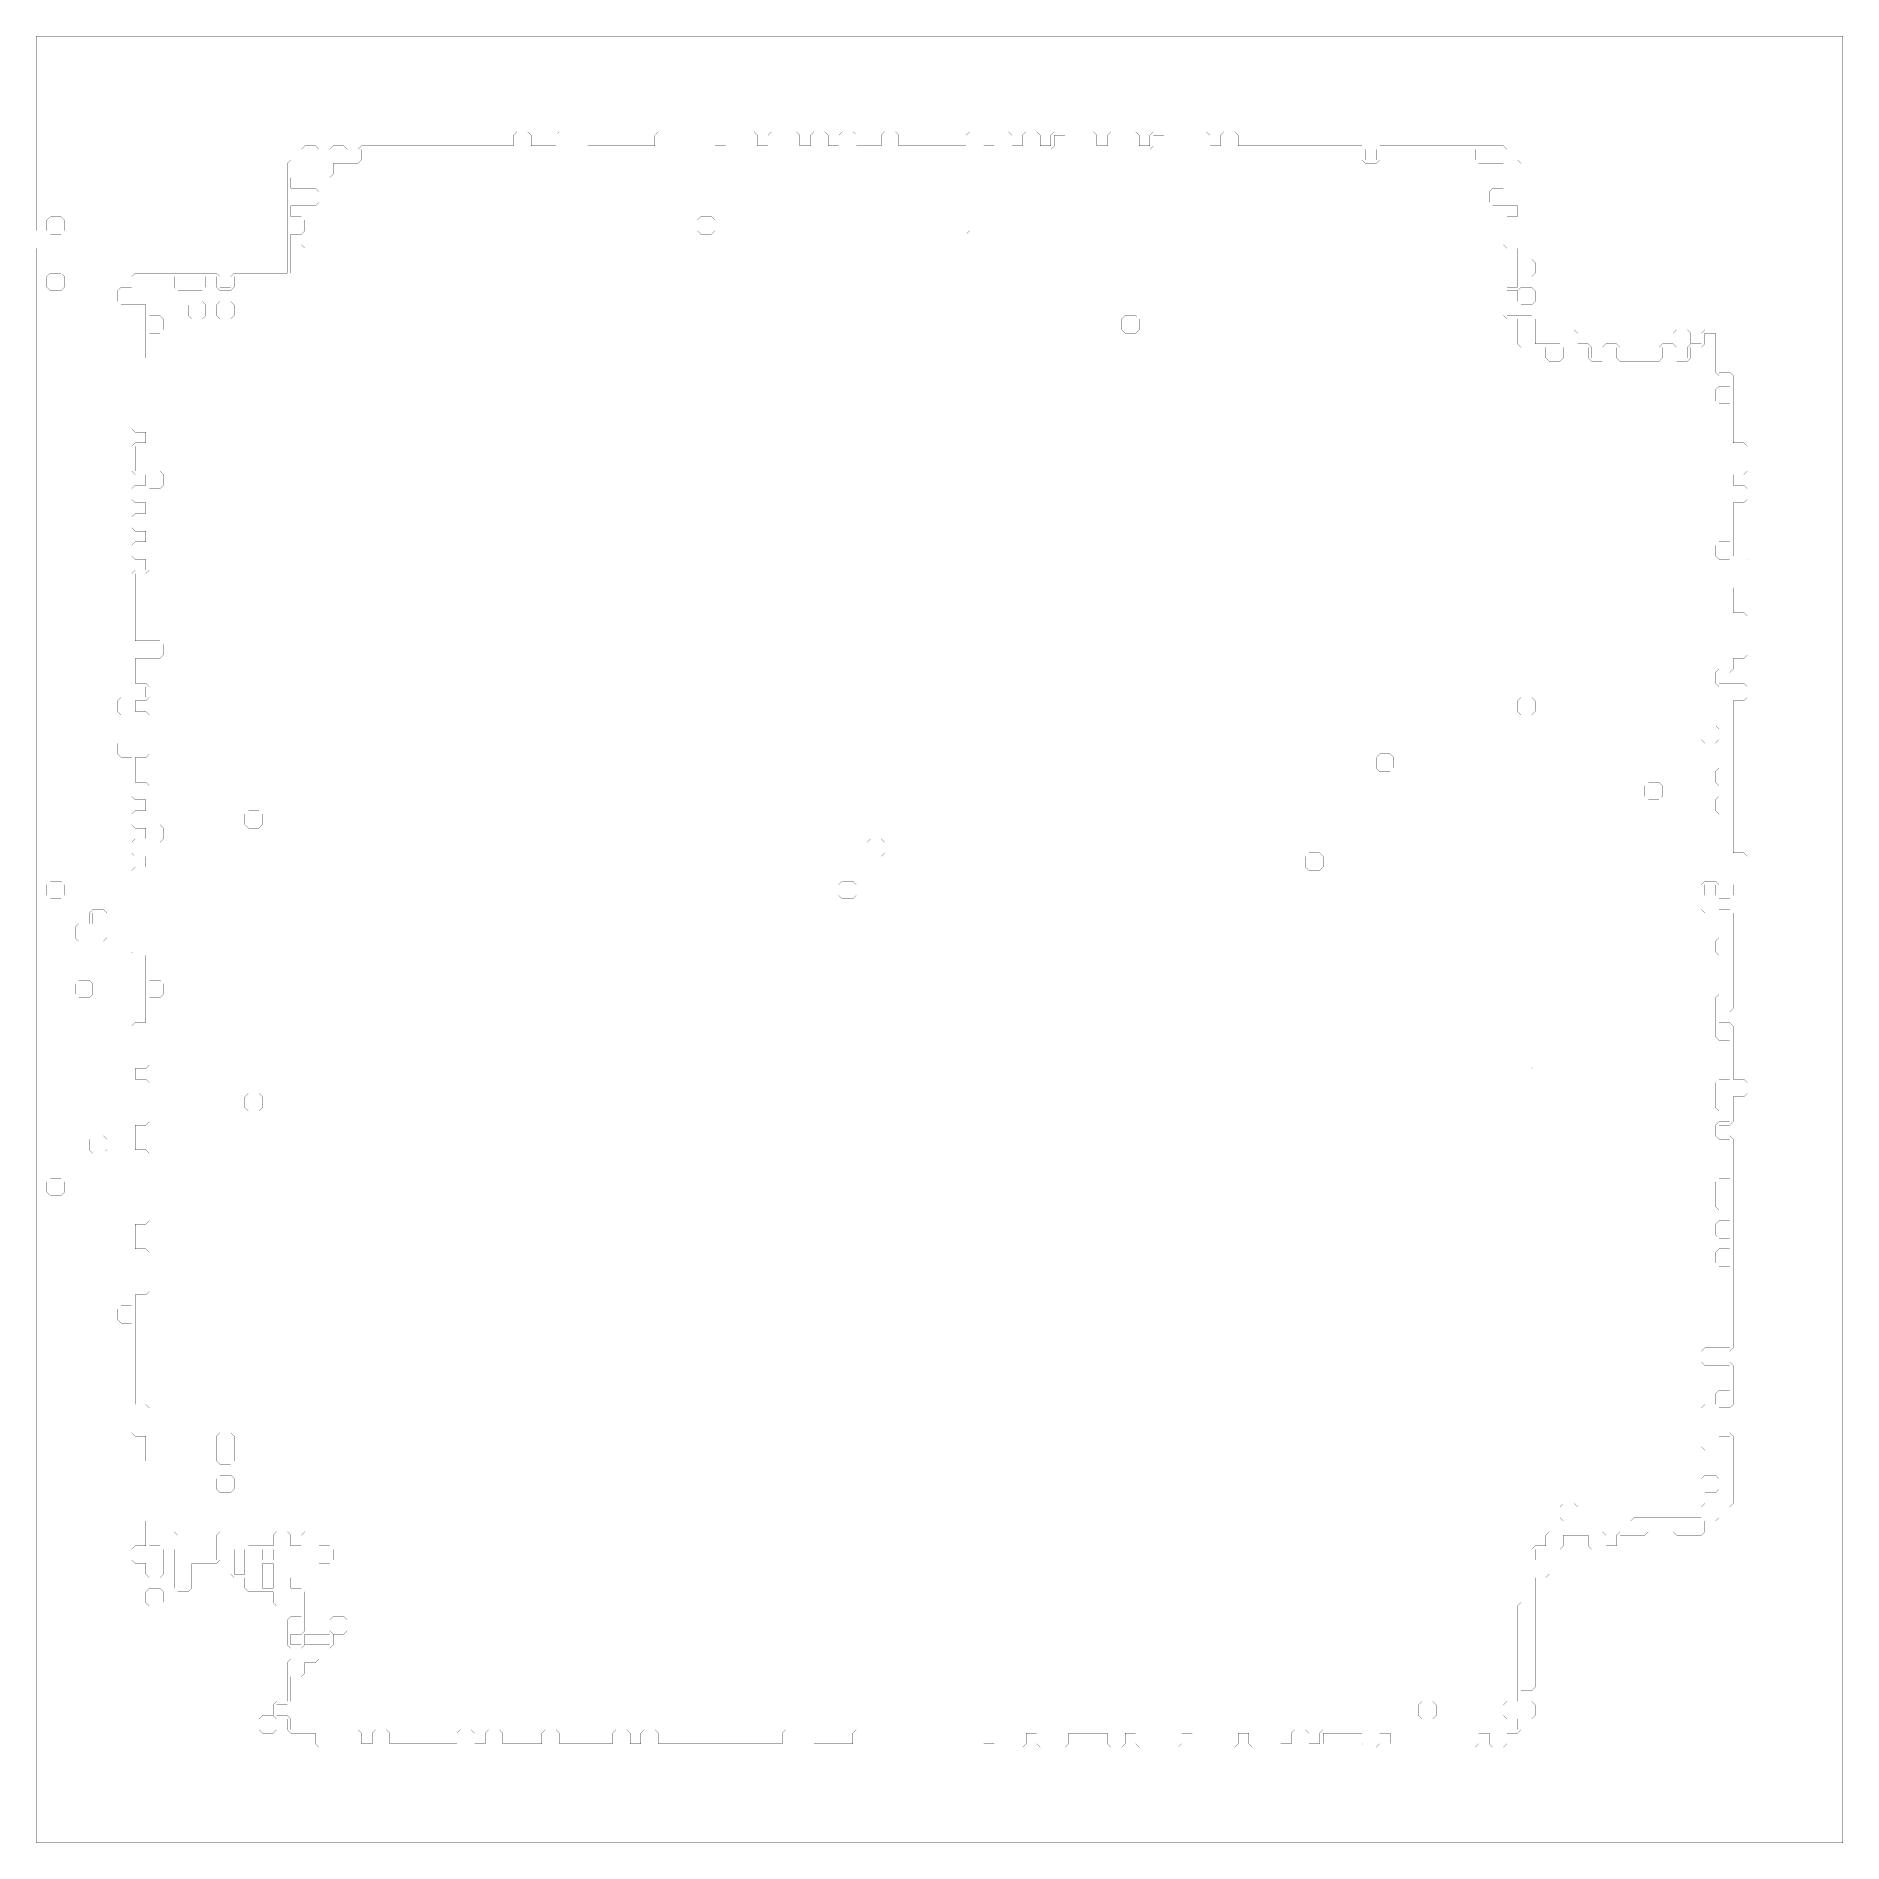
# Model space of a CAD drawing. Header units: metres. Extents: x 0 to 5090, y -5090 to 0.
import ezdxf

# ---------------------------------------------------------------- set-up
doc = ezdxf.new("R2010")
doc.units = ezdxf.units.M
doc.layers.add('conductor', color=1, linetype='Continuous')
doc.layers.add('substrate', color=5, linetype='Continuous')

msp = doc.modelspace()

# ---------------------------------------------------------------- linework, layer by layer
at = {"layer": 'conductor', "const_width": 0.5}
for points in [[(2868.8, -278.9), (2868.8, -288.9), (2868.8, -298.8), (2868.8, -308.8), (2858.8, -318.8), (2848.8, -318.8), (2838.9, -318.8), (2828.9, -318.8), (2818.9, -318.8), (2809, -318.8), (2799, -318.8), (2789.1, -318.8), (2779.1, -318.8), (2769.1, -318.8), (2759.2, -318.8), (2749.2, -318.8), (2739.3, -318.8), (2729.3, -318.8), (2719.3, -318.8), (2709.4, -318.8), (2699.4, -318.8), (2689.5, -318.8), (2679.5, -318.8), (2669.5, -318.8), (2659.6, -318.8), (2649.6, -318.8), (2639.6, -318.8), (2629.7, -318.8), (2619.7, -318.8), (2609.8, -318.8), (2599.8, -318.8), (2589.8, -318.8), (2579.9, -318.8), (2569.9, -318.8), (2560, -318.8), (2550, -318.8), (2540, -318.8), (2530.1, -318.8), (2520.1, -318.8), (2510.2, -318.8), (2500.2, -318.8), (2490.2, -318.8), (2480.3, -318.8), (2470.3, -318.8), (2460.4, -318.8), (2450.4, -318.8), (2440.4, -318.8), (2430.5, -318.8), (2420.5, -318.8), (2410.5, -318.8), (2400.6, -318.8), (2390.6, -318.8), (2380.7, -318.8), (2370.7, -318.8), (2360.7, -318.8), (2350.8, -318.8), (2340.8, -318.8), (2330.9, -318.8), (2320.9, -318.8), (2310.9, -318.8), (2301, -318.8), (2291, -318.8), (2281.1, -318.8), (2271.1, -318.8), (2261.1, -318.8), (2251.2, -318.8), (2241.2, -318.8), (2231.2, -318.8), (2221.3, -318.8), (2211.3, -318.8), (2201.4, -318.8), (2191.4, -318.8), (2181.4, -318.8), (2171.5, -318.8), (2161.5, -318.8), (2151.6, -318.8), (2141.6, -318.8), (2131.6, -318.8), (2121.7, -318.8), (2111.7, -318.8), (2101.8, -318.8), (2091.8, -318.8), (2081.8, -318.8), (2071.9, -318.8), (2061.9, -318.8), (2052, -318.8), (2042, -318.8), (2032, -318.8), (2022.1, -318.8), (2012.1, -318.8), (2002.1, -318.8), (1992.2, -318.8), (1982.2, -318.8), (1972.3, -318.8), (1962.3, -318.8), (1952.3, -318.8), (1942.4, -318.8), (1932.4, -318.8), (1922.5, -318.8), (1912.5, -318.8), (1902.5, -318.8), (1892.6, -318.8), (1882.6, -318.8), (1872.7, -318.8), (1862.7, -318.8), (1852.7, -318.8), (1842.8, -318.8), (1832.8, -318.8), (1822.9, -318.8), (1812.9, -318.8), (1802.9, -318.8), (1793, -318.8), (1783, -318.8), (1773, -318.8), (1763.1, -318.8), (1753.1, -318.8), (1743.2, -318.8), (1733.2, -318.8), (1723.2, -318.8), (1713.3, -318.8), (1703.3, -318.8), (1693.4, -318.8), (1683.4, -318.8), (1673.4, -318.8), (1663.5, -318.8), (1653.5, -318.8), (1643.6, -318.8), (1633.6, -318.8), (1623.6, -318.8), (1613.7, -318.8), (1603.7, -318.8), (1593.8, -318.8), (1583.8, -318.8), (1573.8, -318.8), (1563.9, -318.8), (1553.9, -318.8), (1543.9, -318.8), (1534, -318.8), (1524, -318.8), (1514.1, -318.8), (1504.1, -318.8), (1494.1, -318.8), (1484.2, -318.8), (1474.2, -318.8), (1464.3, -318.8), (1454.3, -318.8), (1444.3, -318.8), (1434.4, -318.8), (1424.4, -318.8), (1414.5, -318.8), (1404.5, -318.8), (1394.5, -318.8), (1384.6, -318.8), (1374.6, -318.8), (1364.6, -318.8), (1354.7, -318.8), (1344.7, -318.8), (1334.8, -318.8), (1324.8, -318.8), (1314.8, -318.8), (1304.9, -318.8), (1294.9, -318.8), (1285, -318.8), (1275, -318.8), (1265, -318.8), (1255.1, -318.8), (1245.1, -318.8), (1235.2, -318.8), (1225.2, -318.8), (1215.2, -318.8), (1205.3, -318.8), (1195.3, -318.8), (1185.4, -318.8), (1175.4, -318.8), (1165.4, -318.8), (1155.5, -318.8), (1145.5, -318.8), (1135.5, -318.8), (1125.6, -318.8), (1115.6, -318.8), (1105.7, -318.8), (1095.7, -318.8), (1085.7, -318.8), (1075.8, -318.8), (1065.8, -318.8), (1055.9, -318.8), (1045.9, -318.8), (1035.9, -318.8), (1026, -318.8), (1016, -318.8), (1006.1, -318.8), (996.1, -318.8), (986.1, -318.8), (976.2, -318.8), (966.2, -318.8), (956.2, -318.8), (946.3, -318.8), (936.3, -318.8), (926.4, -318.8), (916.4, -318.8), (916.4, -328.7), (916.4, -338.7), (916.4, -348.6), (906.4, -358.6), (896.5, -358.6), (886.5, -358.6), (876.6, -358.6), (866.6, -358.6), (856.6, -358.6), (846.7, -358.6), (836.7, -358.6), (836.7, -368.6), (836.7, -378.5), (836.7, -388.5), (826.8, -398.4), (816.8, -398.4), (806.8, -398.4), (796.9, -398.4), (786.9, -398.4), (777, -398.4), (767, -398.4), (757, -398.4), (747.1, -398.4), (737.1, -398.4), (727.1, -398.4), (717.2, -398.4), (717.2, -408.4), (717.2, -418.4), (717.2, -428.3), (727.1, -428.3), (737.1, -428.3), (747.1, -428.3), (757, -428.3), (767, -428.3), (777, -428.3), (786.9, -428.3), (796.9, -438.3), (796.9, -448.2), (796.9, -458.2), (796.9, -468.2), (786.9, -478.1), (777, -478.1), (767, -478.1), (757, -478.1), (747.1, -478.1), (737.1, -478.1), (727.1, -478.1), (717.2, -478.1), (717.2, -488.1), (717.2, -498), (717.2, -508), (727.1, -508), (737.1, -508), (747.1, -508), (757, -518), (757, -527.9), (757, -537.9), (757, -547.9), (747.1, -557.8), (737.1, -557.8), (727.1, -557.8), (717.2, -557.8), (717.2, -567.8), (717.2, -577.7), (717.2, -587.7), (717.2, -597.7), (717.2, -607.6), (717.2, -617.6), (717.2, -627.5), (717.2, -637.5), (717.2, -647.5), (717.2, -657.4), (717.2, -667.4), (707.2, -677.3), (697.3, -677.3), (687.3, -677.3), (677.3, -677.3), (667.4, -677.3), (657.4, -677.3), (647.5, -677.3), (637.5, -677.3), (627.5, -677.3), (617.6, -677.3), (607.6, -677.3), (597.7, -677.3), (587.7, -677.3), (577.7, -677.3), (567.8, -677.3), (557.8, -677.3), (557.8, -687.3), (557.8, -697.3), (557.8, -707.2), (547.9, -717.2), (537.9, -717.2), (527.9, -717.2), (518, -717.2), (508, -707.2), (508, -697.3), (508, -687.3), (508, -677.3), (498, -677.3), (488.1, -677.3), (478.1, -677.3), (478.1, -687.3), (478.1, -697.3), (478.1, -707.2), (468.2, -717.2), (458.2, -717.2), (448.2, -717.2), (438.3, -717.2), (428.3, -717.2), (418.4, -717.2), (408.4, -717.2), (398.4, -717.2), (388.5, -707.2), (388.5, -697.3), (388.5, -687.3), (388.5, -677.3), (378.5, -677.3), (368.6, -677.3), (358.6, -677.3), (348.6, -677.3), (338.7, -677.3), (328.7, -677.3), (318.8, -677.3), (318.8, -687.3), (318.8, -697.3), (318.8, -707.2), (318.8, -717.2), (318.8, -727.1), (318.8, -737.1), (318.8, -747.1), (318.8, -757), (318.8, -767), (318.8, -777), (318.8, -786.9), (328.7, -786.9), (338.7, -786.9), (348.6, -786.9), (358.6, -796.9), (358.6, -806.8), (358.6, -816.8), (358.6, -826.8), (348.6, -836.7), (338.7, -836.7), (328.7, -836.7), (318.8, -836.7), (318.8, -846.7), (318.8, -856.6), (318.8, -866.6), (318.8, -876.6), (318.8, -886.5), (318.8, -896.5), (318.8, -906.4), (318.8, -916.4), (318.8, -926.4), (318.8, -936.3), (318.8, -946.3), (318.8, -956.2), (318.8, -966.2), (318.8, -976.2), (318.8, -986.1), (318.8, -996.1), (318.8, -1006.1), (318.8, -1016), (318.8, -1026), (318.8, -1035.9), (318.8, -1045.9), (318.8, -1055.9), (318.8, -1065.8), (318.8, -1075.8), (318.8, -1085.7), (318.8, -1095.7), (318.8, -1105.7), (318.8, -1115.6), (318.8, -1125.6), (318.8, -1135.5), (318.8, -1145.5), (308.8, -1155.5), (298.8, -1155.5), (288.9, -1155.5), (278.9, -1155.5), (278.9, -1165.4), (278.9, -1175.4), (278.9, -1185.4), (278.9, -1195.3), (278.9, -1205.3), (278.9, -1215.2), (278.9, -1225.2), (288.9, -1225.2), (298.8, -1225.2), (308.8, -1225.2), (318.8, -1225.2), (328.7, -1225.2), (338.7, -1225.2), (348.6, -1225.2), (358.6, -1235.2), (358.6, -1245.1), (358.6, -1255.1), (358.6, -1265), (348.6, -1275), (338.7, -1275), (328.7, -1275), (318.8, -1275), (318.8, -1285), (318.8, -1294.9), (318.8, -1304.9), (318.8, -1314.8), (318.8, -1324.8), (318.8, -1334.8), (318.8, -1344.7), (318.8, -1354.7), (318.8, -1364.6), (318.8, -1374.6), (318.8, -1384.6), (318.8, -1394.5), (318.8, -1404.5), (318.8, -1414.5), (318.8, -1424.4), (318.8, -1434.4), (318.8, -1444.3), (318.8, -1454.3), (318.8, -1464.3), (318.8, -1474.2), (318.8, -1484.2), (318.8, -1494.1), (318.8, -1504.1), (308.8, -1514.1), (298.8, -1514.1), (288.9, -1514.1), (278.9, -1514.1), (278.9, -1524), (278.9, -1534), (278.9, -1543.9), (278.9, -1553.9), (278.9, -1563.9), (278.9, -1573.8), (278.9, -1583.8), (278.9, -1593.8), (278.9, -1603.7), (278.9, -1613.7), (278.9, -1623.6), (278.9, -1633.6), (278.9, -1643.6), (278.9, -1653.5), (278.9, -1663.5), (278.9, -1673.4), (278.9, -1683.4), (278.9, -1693.4), (278.9, -1703.3), (288.9, -1703.3), (298.8, -1703.3), (308.8, -1703.3), (318.8, -1703.3), (328.7, -1703.3), (338.7, -1703.3), (348.6, -1703.3), (358.6, -1713.3), (358.6, -1723.2), (358.6, -1733.2), (358.6, -1743.2), (348.6, -1753.1), (338.7, -1753.1), (328.7, -1753.1), (318.8, -1753.1), (308.8, -1753.1), (298.8, -1753.1), (288.9, -1753.1), (278.9, -1753.1), (278.9, -1763.1), (278.9, -1773), (278.9, -1783), (278.9, -1793), (278.9, -1802.9), (278.9, -1812.9), (278.9, -1822.9), (288.9, -1822.9), (298.8, -1822.9), (308.8, -1822.9), (318.8, -1832.8), (318.8, -1842.8), (318.8, -1852.7), (318.8, -1862.7), (308.8, -1872.7), (298.8, -1872.7), (288.9, -1872.7), (278.9, -1872.7), (278.9, -1882.6), (278.9, -1892.6), (278.9, -1902.5), (288.9, -1902.5), (298.8, -1902.5), (308.8, -1902.5), (318.8, -1912.5), (318.8, -1922.5), (318.8, -1932.4), (318.8, -1942.4), (318.8, -1952.3), (318.8, -1962.3), (318.8, -1972.3), (318.8, -1982.2), (318.8, -1992.2), (318.8, -2002.1), (318.8, -2012.1), (318.8, -2022.1), (308.8, -2032), (298.8, -2032), (288.9, -2032), (278.9, -2032), (278.9, -2042), (278.9, -2052), (278.9, -2061.9), (278.9, -2071.9), (278.9, -2081.8), (278.9, -2091.8), (278.9, -2101.8), (288.9, -2101.8), (298.8, -2101.8), (308.8, -2101.8), (318.8, -2111.7), (318.8, -2121.7), (318.8, -2131.6), (318.8, -2141.6), (318.8, -2151.6), (318.8, -2161.5), (318.8, -2171.5), (318.8, -2181.4), (318.8, -2191.4), (318.8, -2201.4), (318.8, -2211.3), (318.8, -2221.3), (328.7, -2221.3), (338.7, -2221.3), (348.6, -2221.3), (358.6, -2231.2), (358.6, -2241.2), (358.6, -2251.2), (358.6, -2261.1), (348.6, -2271.1), (338.7, -2271.1), (328.7, -2271.1), (318.8, -2271.1), (318.8, -2281.1), (318.8, -2291), (318.8, -2301), (318.8, -2310.9), (318.8, -2320.9), (318.8, -2330.9), (318.8, -2340.8), (318.8, -2350.8), (318.8, -2360.7), (318.8, -2370.7), (318.8, -2380.7), (318.8, -2390.6), (318.8, -2400.6), (318.8, -2410.5), (318.8, -2420.5), (318.8, -2430.5), (318.8, -2440.4), (318.8, -2450.4), (318.8, -2460.4), (318.8, -2470.3), (318.8, -2480.3), (318.8, -2490.2), (318.8, -2500.2), (318.8, -2510.2), (318.8, -2520.1), (318.8, -2530.1), (318.8, -2540), (318.8, -2550), (318.8, -2560), (318.8, -2569.9), (318.8, -2579.9), (318.8, -2589.8), (318.8, -2599.8), (318.8, -2609.8), (318.8, -2619.7), (318.8, -2629.7), (318.8, -2639.6), (318.8, -2649.6), (318.8, -2659.6), (328.7, -2659.6), (338.7, -2659.6), (348.6, -2659.6), (358.6, -2669.5), (358.6, -2679.5), (358.6, -2689.5), (358.6, -2699.4), (348.6, -2709.4), (338.7, -2709.4), (328.7, -2709.4), (318.8, -2709.4), (318.8, -2719.3), (318.8, -2729.3), (318.8, -2739.3), (318.8, -2749.2), (318.8, -2759.2), (318.8, -2769.1), (318.8, -2779.1), (318.8, -2789.1), (318.8, -2799), (318.8, -2809), (318.8, -2818.9), (318.8, -2828.9), (318.8, -2838.9), (318.8, -2848.8), (318.8, -2858.8), (318.8, -2868.8), (318.8, -2878.7), (318.8, -2888.7), (318.8, -2898.6), (308.8, -2908.6), (298.8, -2908.6), (288.9, -2908.6), (278.9, -2908.6), (278.9, -2918.6), (278.9, -2928.5), (278.9, -2938.5), (288.9, -2938.5), (298.8, -2938.5), (308.8, -2938.5), (318.8, -2948.4), (318.8, -2958.4), (318.8, -2968.4), (318.8, -2978.3), (318.8, -2988.3), (318.8, -2998.2), (318.8, -3008.2), (318.8, -3018.2), (318.8, -3028.1), (318.8, -3038.1), (318.8, -3048), (318.8, -3058), (308.8, -3068), (298.8, -3068), (288.9, -3068), (278.9, -3068), (278.9, -3077.9), (278.9, -3087.9), (278.9, -3097.9), (278.9, -3107.8), (278.9, -3117.8), (278.9, -3127.7), (278.9, -3137.7), (288.9, -3137.7), (298.8, -3137.7), (308.8, -3137.7), (318.8, -3147.7), (318.8, -3157.6), (318.8, -3167.6), (318.8, -3177.5), (318.8, -3187.5), (318.8, -3197.5), (318.8, -3207.4), (318.8, -3217.4), (318.8, -3227.3), (318.8, -3237.3), (318.8, -3247.3), (318.8, -3257.2), (318.8, -3267.2), (318.8, -3277.1), (318.8, -3287.1), (318.8, -3297.1), (318.8, -3307), (318.8, -3317), (318.8, -3327), (318.8, -3336.9), (308.8, -3346.9), (298.8, -3346.9), (288.9, -3346.9), (278.9, -3346.9), (278.9, -3356.8), (278.9, -3366.8), (278.9, -3376.8), (278.9, -3386.7), (278.9, -3396.7), (278.9, -3406.6), (278.9, -3416.6), (288.9, -3416.6), (298.8, -3416.6), (308.8, -3416.6), (318.8, -3426.6), (318.8, -3436.5), (318.8, -3446.5), (318.8, -3456.4), (318.8, -3466.4), (318.8, -3476.4), (318.8, -3486.3), (318.8, -3496.3), (318.8, -3506.2), (318.8, -3516.2), (318.8, -3526.2), (318.8, -3536.1), (308.8, -3546.1), (298.8, -3546.1), (288.9, -3546.1), (278.9, -3546.1), (278.9, -3556.1), (278.9, -3566), (278.9, -3576), (278.9, -3585.9), (278.9, -3595.9), (278.9, -3605.9), (278.9, -3615.8), (278.9, -3625.8), (278.9, -3635.7), (278.9, -3645.7), (278.9, -3655.7), (278.9, -3665.6), (278.9, -3675.6), (278.9, -3685.5), (278.9, -3695.5), (278.9, -3705.5), (278.9, -3715.4), (278.9, -3725.4), (278.9, -3735.4), (278.9, -3745.3), (278.9, -3755.3), (278.9, -3765.2), (278.9, -3775.2), (278.9, -3785.2), (278.9, -3795.1), (278.9, -3805.1), (278.9, -3815), (278.9, -3825), (278.9, -3835), (278.9, -3844.9), (278.9, -3854.9), (288.9, -3854.9), (298.8, -3854.9), (308.8, -3854.9), (318.8, -3864.8), (318.8, -3874.8), (318.8, -3884.8), (318.8, -3894.7), (318.8, -3904.7), (318.8, -3914.6), (318.8, -3924.6), (318.8, -3934.6), (318.8, -3944.5), (318.8, -3954.5), (318.8, -3964.5), (318.8, -3974.4), (318.8, -3984.4), (318.8, -3994.3), (318.8, -4004.3), (318.8, -4014.3), (318.8, -4024.2), (318.8, -4034.2), (318.8, -4044.1), (318.8, -4054.1), (318.8, -4064.1), (318.8, -4074), (318.8, -4084), (318.8, -4093.9), (318.8, -4103.9), (318.8, -4113.9), (318.8, -4123.8), (318.8, -4133.8), (318.8, -4143.8), (318.8, -4153.7), (318.8, -4163.7), (318.8, -4173.6), (318.8, -4183.6), (318.8, -4193.6), (318.8, -4203.5), (318.8, -4213.5), (318.8, -4223.4), (318.8, -4233.4), (318.8, -4243.4), (318.8, -4253.3), (328.7, -4253.3), (338.7, -4253.3), (348.6, -4253.3), (348.6, -4243.4), (348.6, -4233.4), (348.6, -4223.4), (358.6, -4213.5), (368.6, -4213.5), (378.5, -4213.5), (388.5, -4213.5), (398.4, -4223.4), (398.4, -4233.4), (398.4, -4243.4), (398.4, -4253.3), (398.4, -4263.3), (398.4, -4273.2), (398.4, -4283.2), (398.4, -4293.2), (408.4, -4293.2), (418.4, -4293.2), (428.3, -4293.2), (438.3, -4293.2), (448.2, -4293.2), (458.2, -4293.2), (468.2, -4293.2), (478.1, -4293.2), (488.1, -4293.2), (498, -4293.2), (508, -4293.2), (508, -4283.2), (508, -4273.2), (508, -4263.3), (508, -4253.3), (508, -4243.4), (508, -4233.4), (508, -4223.4), (518, -4213.5), (527.9, -4213.5), (537.9, -4213.5), (547.9, -4213.5), (557.8, -4213.5), (567.8, -4213.5), (577.7, -4213.5), (587.7, -4213.5), (597.7, -4223.4), (597.7, -4233.4), (597.7, -4243.4), (597.7, -4253.3), (587.7, -4263.3), (577.7, -4263.3), (567.8, -4263.3), (557.8, -4263.3), (557.8, -4273.2), (557.8, -4283.2), (557.8, -4293.2), (557.8, -4303.1), (557.8, -4313.1), (557.8, -4323), (557.8, -4333), (567.8, -4333), (577.7, -4333), (587.7, -4333), (587.7, -4323), (587.7, -4313.1), (587.7, -4303.1), (587.7, -4293.2), (587.7, -4283.2), (587.7, -4273.2), (587.7, -4263.3), (597.7, -4253.3), (607.6, -4253.3), (617.6, -4253.3), (627.5, -4253.3), (637.5, -4253.3), (647.5, -4253.3), (657.4, -4253.3), (667.4, -4253.3), (667.4, -4243.4), (667.4, -4233.4), (667.4, -4223.4), (677.3, -4213.5), (687.3, -4213.5), (697.3, -4213.5), (707.2, -4213.5), (717.2, -4223.4), (717.2, -4233.4), (717.2, -4243.4), (717.2, -4253.3), (727.1, -4253.3), (737.1, -4253.3), (747.1, -4253.3), (747.1, -4243.4), (747.1, -4233.4), (747.1, -4223.4), (757, -4213.5), (767, -4213.5), (777, -4213.5), (786.9, -4213.5), (796.9, -4223.4), (796.9, -4233.4), (796.9, -4243.4), (796.9, -4253.3), (806.8, -4253.3), (816.8, -4253.3), (826.8, -4253.3), (836.7, -4263.3), (836.7, -4273.2), (836.7, -4283.2), (836.7, -4293.2), (826.8, -4303.1), (816.8, -4303.1), (806.8, -4303.1), (796.9, -4303.1), (796.9, -4313.1), (796.9, -4323), (796.9, -4333), (786.9, -4343), (777, -4343), (767, -4343), (757, -4343), (747.1, -4343), (737.1, -4343), (727.1, -4343), (717.2, -4343), (717.2, -4352.9), (717.2, -4362.9), (717.2, -4372.9), (727.1, -4372.9), (737.1, -4372.9), (747.1, -4372.9), (757, -4382.8), (757, -4392.8), (757, -4402.7), (757, -4412.7), (757, -4422.7), (757, -4432.6), (757, -4442.6), (757, -4452.5), (757, -4462.5), (757, -4472.5), (757, -4482.4), (757, -4492.4), (747.1, -4502.3), (737.1, -4502.3), (727.1, -4502.3), (717.2, -4502.3), (717.2, -4512.3), (717.2, -4522.3), (717.2, -4532.2), (727.1, -4532.2), (737.1, -4532.2), (747.1, -4532.2), (747.1, -4522.3), (747.1, -4512.3), (747.1, -4502.3), (757, -4492.4), (767, -4492.4), (777, -4492.4), (786.9, -4492.4), (796.9, -4492.4), (806.8, -4492.4), (816.8, -4492.4), (826.8, -4492.4), (836.7, -4502.3), (836.7, -4512.3), (836.7, -4522.3), (836.7, -4532.2), (826.8, -4542.2), (816.8, -4542.2), (806.8, -4542.2), (796.9, -4542.2), (796.9, -4552.1), (796.9, -4562.1), (796.9, -4572.1), (786.9, -4582), (777, -4582), (767, -4582), (757, -4582), (757, -4592), (757, -4602), (757, -4611.9), (747.1, -4621.9), (737.1, -4621.9), (727.1, -4621.9), (717.2, -4621.9), (717.2, -4631.8), (717.2, -4641.8), (717.2, -4651.8), (717.2, -4661.7), (717.2, -4671.7), (717.2, -4681.6), (717.2, -4691.6), (707.2, -4701.6), (697.3, -4701.6), (687.3, -4701.6), (677.3, -4701.6), (677.3, -4711.5), (677.3, -4721.5), (677.3, -4731.4), (687.3, -4731.4), (697.3, -4731.4), (707.2, -4731.4), (717.2, -4741.4), (717.2, -4751.4), (717.2, -4761.3), (717.2, -4771.3), (727.1, -4771.3), (737.1, -4771.3), (747.1, -4771.3), (757, -4771.3), (767, -4771.3), (777, -4771.3), (786.9, -4771.3), (796.9, -4771.3), (806.8, -4771.3), (816.8, -4771.3), (826.8, -4771.3), (836.7, -4771.3), (846.7, -4771.3), (856.6, -4771.3), (866.6, -4771.3), (876.6, -4771.3), (886.5, -4771.3), (896.5, -4771.3), (906.4, -4771.3), (916.4, -4781.2), (916.4, -4791.2), (916.4, -4801.2), (916.4, -4811.1), (926.4, -4811.1), (936.3, -4811.1), (946.3, -4811.1), (946.3, -4801.2), (946.3, -4791.2), (946.3, -4781.2), (956.2, -4771.3), (966.2, -4771.3), (976.2, -4771.3), (986.1, -4771.3), (996.1, -4781.2), (996.1, -4791.2), (996.1, -4801.2), (996.1, -4811.1), (1006.1, -4811.1), (1016, -4811.1), (1026, -4811.1), (1035.9, -4811.1), (1045.9, -4811.1), (1055.9, -4811.1), (1065.8, -4811.1), (1075.8, -4811.1), (1085.7, -4811.1), (1095.7, -4811.1), (1105.7, -4811.1), (1115.6, -4811.1), (1125.6, -4811.1), (1135.5, -4811.1), (1145.5, -4811.1), (1155.5, -4811.1), (1165.4, -4811.1), (1175.4, -4811.1), (1185.4, -4811.1), (1185.4, -4801.2), (1185.4, -4791.2), (1185.4, -4781.2), (1195.3, -4771.3), (1205.3, -4771.3), (1215.2, -4771.3), (1225.2, -4771.3), (1235.2, -4781.2), (1235.2, -4791.2), (1235.2, -4801.2), (1235.2, -4811.1), (1245.1, -4811.1), (1255.1, -4811.1), (1265, -4811.1), (1265, -4801.2), (1265, -4791.2), (1265, -4781.2), (1275, -4771.3), (1285, -4771.3), (1294.9, -4771.3), (1304.9, -4771.3), (1314.8, -4781.2), (1314.8, -4791.2), (1314.8, -4801.2), (1314.8, -4811.1), (1324.8, -4811.1), (1334.8, -4811.1), (1344.7, -4811.1), (1354.7, -4811.1), (1364.6, -4811.1), (1374.6, -4811.1), (1384.6, -4811.1), (1394.5, -4811.1), (1404.5, -4811.1), (1414.5, -4811.1), (1424.4, -4811.1), (1424.4, -4801.2), (1424.4, -4791.2), (1424.4, -4781.2), (1434.4, -4771.3), (1444.3, -4771.3), (1454.3, -4771.3), (1464.3, -4771.3), (1474.2, -4781.2), (1474.2, -4791.2), (1474.2, -4801.2), (1474.2, -4811.1), (1484.2, -4811.1), (1494.1, -4811.1), (1504.1, -4811.1), (1514.1, -4811.1), (1524, -4811.1), (1534, -4811.1), (1543.9, -4811.1), (1553.9, -4811.1), (1563.9, -4811.1), (1573.8, -4811.1), (1583.8, -4811.1), (1593.8, -4811.1), (1603.7, -4811.1), (1613.7, -4811.1), (1623.6, -4811.1), (1623.6, -4801.2), (1623.6, -4791.2), (1623.6, -4781.2), (1633.6, -4771.3), (1643.6, -4771.3), (1653.5, -4771.3), (1663.5, -4771.3), (1673.4, -4781.2), (1673.4, -4791.2), (1673.4, -4801.2), (1673.4, -4811.1), (1683.4, -4811.1), (1693.4, -4811.1), (1703.3, -4811.1), (1703.3, -4801.2), (1703.3, -4791.2), (1703.3, -4781.2), (1713.3, -4771.3), (1723.2, -4771.3), (1733.2, -4771.3), (1743.2, -4771.3), (1753.1, -4781.2), (1753.1, -4791.2), (1753.1, -4801.2), (1753.1, -4811.1), (1763.1, -4811.1), (1773, -4811.1), (1783, -4811.1), (1793, -4811.1), (1802.9, -4811.1), (1812.9, -4811.1), (1822.9, -4811.1), (1832.8, -4811.1), (1842.8, -4811.1), (1852.7, -4811.1), (1862.7, -4811.1), (1872.7, -4811.1), (1882.6, -4811.1), (1892.6, -4811.1), (1902.5, -4811.1), (1912.5, -4811.1), (1922.5, -4811.1), (1932.4, -4811.1), (1942.4, -4811.1), (1952.3, -4811.1), (1962.3, -4811.1), (1972.3, -4811.1), (1982.2, -4811.1), (1992.2, -4811.1), (2002.1, -4811.1), (2012.1, -4811.1), (2022.1, -4811.1), (2032, -4811.1), (2042, -4811.1), (2052, -4811.1), (2061.9, -4811.1), (2071.9, -4811.1), (2081.8, -4811.1), (2091.8, -4811.1), (2101.8, -4811.1), (2101.8, -4801.2), (2101.8, -4791.2), (2101.8, -4781.2), (2111.7, -4771.3), (2121.7, -4771.3), (2131.6, -4771.3), (2141.6, -4771.3), (2151.6, -4771.3), (2161.5, -4771.3), (2171.5, -4771.3), (2181.4, -4771.3), (2191.4, -4781.2), (2191.4, -4791.2), (2191.4, -4801.2), (2191.4, -4811.1), (2201.4, -4811.1), (2211.3, -4811.1), (2221.3, -4811.1), (2231.2, -4811.1), (2241.2, -4811.1), (2251.2, -4811.1), (2261.1, -4811.1), (2271.1, -4811.1), (2281.1, -4811.1), (2291, -4811.1), (2301, -4811.1), (2301, -4801.2), (2301, -4791.2), (2301, -4781.2), (2310.9, -4771.3), (2320.9, -4771.3), (2330.9, -4771.3), (2340.8, -4771.3), (2350.8, -4771.3), (2360.7, -4771.3), (2370.7, -4771.3), (2380.7, -4771.3), (2390.6, -4771.3), (2400.6, -4771.3), (2410.5, -4771.3), (2420.5, -4771.3), (2430.5, -4771.3), (2440.4, -4771.3), (2450.4, -4771.3), (2460.4, -4771.3), (2470.3, -4771.3), (2480.3, -4771.3), (2490.2, -4771.3), (2500.2, -4771.3), (2510.2, -4771.3), (2520.1, -4771.3), (2530.1, -4771.3), (2540, -4771.3), (2550, -4771.3), (2560, -4771.3), (2569.9, -4771.3), (2579.9, -4771.3), (2589.8, -4771.3), (2599.8, -4771.3), (2609.8, -4771.3), (2619.7, -4771.3), (2629.7, -4771.3), (2639.6, -4771.3), (2649.6, -4771.3), (2659.6, -4771.3), (2669.5, -4781.2), (2669.5, -4791.2), (2669.5, -4801.2), (2669.5, -4811.1), (2679.5, -4811.1), (2689.5, -4811.1), (2699.4, -4811.1), (2699.4, -4801.2), (2699.4, -4791.2), (2699.4, -4781.2), (2709.4, -4771.3), (2719.3, -4771.3), (2729.3, -4771.3), (2739.3, -4771.3), (2749.2, -4771.3), (2759.2, -4771.3), (2769.1, -4771.3), (2779.1, -4771.3), (2789.1, -4771.3), (2799, -4771.3), (2809, -4771.3), (2818.9, -4771.3), (2828.9, -4771.3), (2838.9, -4771.3), (2848.8, -4771.3), (2858.8, -4771.3), (2868.8, -4771.3), (2878.7, -4771.3), (2888.7, -4771.3), (2898.6, -4771.3), (2908.6, -4771.3), (2918.6, -4771.3), (2928.5, -4771.3), (2938.5, -4771.3), (2948.4, -4771.3), (2958.4, -4771.3), (2968.4, -4771.3), (2978.3, -4771.3), (2988.3, -4771.3), (2998.2, -4771.3), (3008.2, -4771.3), (3018.2, -4771.3), (3028.1, -4771.3), (3038.1, -4771.3), (3048, -4771.3), (3058, -4771.3), (3068, -4771.3), (3077.9, -4771.3), (3087.9, -4771.3), (3097.9, -4771.3), (3107.8, -4771.3), (3117.8, -4771.3), (3127.7, -4771.3), (3137.7, -4771.3), (3147.7, -4771.3), (3157.6, -4771.3), (3167.6, -4771.3), (3177.5, -4771.3), (3187.5, -4771.3), (3197.5, -4771.3), (3207.4, -4771.3), (3217.4, -4771.3), (3227.3, -4771.3), (3237.3, -4771.3), (3247.3, -4771.3), (3257.2, -4771.3), (3267.2, -4771.3), (3277.1, -4771.3), (3287.1, -4771.3), (3297.1, -4771.3), (3307, -4771.3), (3317, -4771.3), (3327, -4771.3), (3336.9, -4771.3), (3346.9, -4771.3), (3356.8, -4771.3), (3366.8, -4771.3), (3376.8, -4771.3), (3386.7, -4771.3), (3396.7, -4771.3), (3406.6, -4771.3), (3416.6, -4771.3), (3426.6, -4771.3), (3436.5, -4771.3), (3446.5, -4771.3), (3456.4, -4771.3), (3466.4, -4771.3), (3476.4, -4771.3), (3486.3, -4771.3), (3496.3, -4771.3), (3506.2, -4781.2), (3506.2, -4791.2), (3506.2, -4801.2), (3506.2, -4811.1), (3516.2, -4811.1), (3526.2, -4811.1), (3536.1, -4811.1), (3536.1, -4801.2), (3536.1, -4791.2), (3536.1, -4781.2), (3546.1, -4771.3), (3556.1, -4771.3), (3566, -4771.3), (3576, -4771.3), (3585.9, -4781.2), (3585.9, -4791.2), (3585.9, -4801.2), (3585.9, -4811.1), (3595.9, -4811.1), (3605.9, -4811.1), (3615.8, -4811.1), (3615.8, -4801.2), (3615.8, -4791.2), (3615.8, -4781.2), (3625.8, -4771.3), (3635.7, -4771.3), (3645.7, -4771.3), (3655.7, -4771.3), (3665.6, -4771.3), (3675.6, -4771.3), (3685.5, -4771.3), (3695.5, -4771.3), (3705.5, -4771.3), (3715.4, -4771.3), (3725.4, -4771.3), (3735.4, -4771.3), (3745.3, -4771.3), (3755.3, -4771.3), (3765.2, -4771.3), (3775.2, -4771.3), (3785.2, -4771.3), (3795.1, -4771.3), (3805.1, -4771.3), (3815, -4771.3), (3825, -4771.3), (3835, -4771.3), (3844.9, -4771.3), (3854.9, -4771.3), (3864.8, -4771.3), (3874.8, -4771.3), (3884.8, -4771.3), (3894.7, -4771.3), (3904.7, -4771.3), (3914.6, -4771.3), (3924.6, -4771.3), (3934.6, -4771.3), (3944.5, -4771.3), (3954.5, -4771.3), (3964.5, -4771.3), (3974.4, -4771.3), (3984.4, -4771.3), (3994.3, -4771.3), (4004.3, -4771.3), (4014.3, -4771.3), (4024.2, -4771.3), (4034.2, -4771.3), (4044.1, -4771.3), (4054.1, -4771.3), (4064.1, -4771.3), (4074, -4771.3), (4084, -4771.3), (4093.9, -4771.3), (4103.9, -4771.3), (4113.9, -4771.3), (4123.8, -4771.3), (4133.8, -4771.3), (4143.8, -4771.3), (4153.7, -4771.3), (4163.7, -4771.3), (4173.6, -4771.3), (4173.6, -4761.3), (4173.6, -4751.4), (4173.6, -4741.4), (4163.7, -4741.4), (4153.7, -4741.4), (4143.8, -4741.4), (4133.8, -4731.4), (4133.8, -4721.5), (4133.8, -4711.5), (4133.8, -4701.6), (4143.8, -4691.6), (4153.7, -4691.6), (4163.7, -4691.6), (4173.6, -4691.6), (4173.6, -4681.6), (4173.6, -4671.7), (4173.6, -4661.7), (4173.6, -4651.8), (4173.6, -4641.8), (4173.6, -4631.8), (4173.6, -4621.9), (4173.6, -4611.9), (4173.6, -4602), (4173.6, -4592), (4173.6, -4582), (4173.6, -4572.1), (4173.6, -4562.1), (4173.6, -4552.1), (4173.6, -4542.2), (4173.6, -4532.2), (4173.6, -4522.3), (4173.6, -4512.3), (4173.6, -4502.3), (4173.6, -4492.4), (4173.6, -4482.4), (4173.6, -4472.5), (4173.6, -4462.5), (4173.6, -4452.5), (4173.6, -4442.6), (4173.6, -4432.6), (4173.6, -4422.7), (4183.6, -4412.7), (4193.6, -4412.7), (4203.5, -4412.7), (4213.5, -4412.7), (4213.5, -4402.7), (4213.5, -4392.8), (4213.5, -4382.8), (4213.5, -4372.9), (4213.5, -4362.9), (4213.5, -4352.9), (4213.5, -4343), (4213.5, -4333), (4213.5, -4323), (4213.5, -4313.1), (4213.5, -4303.1), (4213.5, -4293.2), (4213.5, -4283.2), (4213.5, -4273.2), (4213.5, -4263.3), (4223.4, -4253.3), (4233.4, -4253.3), (4243.4, -4253.3), (4253.3, -4253.3), (4253.3, -4243.4), (4253.3, -4233.4), (4253.3, -4223.4), (4263.3, -4213.5), (4273.2, -4213.5), (4283.2, -4213.5), (4293.2, -4213.5), (4303.1, -4213.5), (4313.1, -4213.5), (4323, -4213.5), (4333, -4213.5), (4343, -4213.5), (4352.9, -4213.5), (4362.9, -4213.5), (4372.9, -4213.5), (4382.8, -4213.5), (4392.8, -4213.5), (4402.7, -4213.5), (4412.7, -4213.5), (4422.7, -4223.4), (4422.7, -4233.4), (4422.7, -4243.4), (4422.7, -4253.3), (4432.6, -4253.3), (4442.6, -4253.3), (4452.5, -4253.3), (4452.5, -4243.4), (4452.5, -4233.4), (4452.5, -4223.4), (4462.5, -4213.5), (4472.5, -4213.5), (4482.4, -4213.5), (4492.4, -4213.5), (4492.4, -4203.5), (4492.4, -4193.6), (4492.4, -4183.6), (4502.3, -4173.6), (4512.3, -4173.6), (4522.3, -4173.6), (4532.2, -4173.6), (4542.2, -4173.6), (4552.1, -4173.6), (4562.1, -4173.6), (4572.1, -4173.6), (4582, -4173.6), (4592, -4173.6), (4602, -4173.6), (4611.9, -4173.6), (4621.9, -4173.6), (4631.8, -4173.6), (4641.8, -4173.6), (4651.8, -4173.6), (4661.7, -4173.6), (4671.7, -4173.6), (4681.6, -4173.6), (4691.6, -4173.6), (4691.6, -4163.7), (4691.6, -4153.7), (4691.6, -4143.8), (4701.6, -4133.8), (4711.5, -4133.8), (4721.5, -4133.8), (4731.4, -4133.8), (4741.4, -4133.8), (4751.4, -4133.8), (4761.3, -4133.8), (4771.3, -4133.8), (4771.3, -4123.8), (4771.3, -4113.9), (4771.3, -4103.9), (4771.3, -4093.9), (4771.3, -4084), (4771.3, -4074), (4771.3, -4064.1), (4771.3, -4054.1), (4771.3, -4044.1), (4771.3, -4034.2), (4771.3, -4024.2), (4771.3, -4014.3), (4771.3, -4004.3), (4771.3, -3994.3), (4771.3, -3984.4), (4771.3, -3974.4), (4771.3, -3964.5), (4771.3, -3954.5), (4771.3, -3944.5), (4761.3, -3944.5), (4751.4, -3944.5), (4741.4, -3944.5), (4741.4, -3954.5), (4741.4, -3964.5), (4741.4, -3974.4), (4731.4, -3984.4), (4721.5, -3984.4), (4711.5, -3984.4), (4701.6, -3984.4), (4691.6, -3974.4), (4691.6, -3964.5), (4691.6, -3954.5), (4691.6, -3944.5), (4691.6, -3934.6), (4691.6, -3924.6), (4691.6, -3914.6), (4691.6, -3904.7), (4691.6, -3894.7), (4691.6, -3884.8), (4691.6, -3874.8), (4691.6, -3864.8), (4701.6, -3854.9), (4711.5, -3854.9), (4721.5, -3854.9), (4731.4, -3854.9), (4731.4, -3844.9), (4731.4, -3835), (4731.4, -3825), (4741.4, -3815), (4751.4, -3815), (4761.3, -3815), (4771.3, -3815), (4771.3, -3805.1), (4771.3, -3795.1), (4771.3, -3785.2), (4771.3, -3775.2), (4771.3, -3765.2), (4771.3, -3755.3), (4771.3, -3745.3), (4761.3, -3745.3), (4751.4, -3745.3), (4741.4, -3745.3), (4731.4, -3745.3), (4721.5, -3745.3), (4711.5, -3745.3), (4701.6, -3745.3), (4691.6, -3735.4), (4691.6, -3725.4), (4691.6, -3715.4), (4691.6, -3705.5), (4701.6, -3695.5), (4711.5, -3695.5), (4721.5, -3695.5), (4731.4, -3695.5), (4741.4, -3695.5), (4751.4, -3695.5), (4761.3, -3695.5), (4771.3, -3695.5), (4771.3, -3685.5), (4771.3, -3675.6), (4771.3, -3665.6), (4771.3, -3655.7), (4771.3, -3645.7), (4771.3, -3635.7), (4771.3, -3625.8), (4771.3, -3615.8), (4771.3, -3605.9), (4771.3, -3595.9), (4771.3, -3585.9), (4771.3, -3576), (4771.3, -3566), (4771.3, -3556.1), (4771.3, -3546.1), (4771.3, -3536.1), (4771.3, -3526.2), (4771.3, -3516.2), (4771.3, -3506.2), (4771.3, -3496.3), (4771.3, -3486.3), (4771.3, -3476.4), (4771.3, -3466.4), (4761.3, -3466.4), (4751.4, -3466.4), (4741.4, -3466.4), (4731.4, -3456.4), (4731.4, -3446.5), (4731.4, -3436.5), (4731.4, -3426.6), (4741.4, -3416.6), (4751.4, -3416.6), (4761.3, -3416.6), (4771.3, -3416.6), (4771.3, -3406.6), (4771.3, -3396.7), (4771.3, -3386.7), (4761.3, -3386.7), (4751.4, -3386.7), (4741.4, -3386.7), (4731.4, -3376.8), (4731.4, -3366.8), (4731.4, -3356.8), (4731.4, -3346.9), (4741.4, -3336.9), (4751.4, -3336.9), (4761.3, -3336.9), (4771.3, -3336.9), (4771.3, -3327), (4771.3, -3317), (4771.3, -3307), (4761.3, -3307), (4751.4, -3307), (4741.4, -3307), (4731.4, -3297.1), (4731.4, -3287.1), (4731.4, -3277.1), (4731.4, -3267.2), (4731.4, -3257.2), (4731.4, -3247.3), (4731.4, -3237.3), (4731.4, -3227.3), (4741.4, -3217.4), (4751.4, -3217.4), (4761.3, -3217.4), (4771.3, -3217.4), (4771.3, -3207.4), (4771.3, -3197.5), (4771.3, -3187.5), (4771.3, -3177.5), (4771.3, -3167.6), (4771.3, -3157.6), (4771.3, -3147.7), (4771.3, -3137.7), (4771.3, -3127.7), (4771.3, -3117.8), (4771.3, -3107.8), (4761.3, -3107.8), (4751.4, -3107.8), (4741.4, -3107.8), (4731.4, -3097.9), (4731.4, -3087.9), (4731.4, -3077.9), (4731.4, -3068), (4741.4, -3058), (4751.4, -3058), (4761.3, -3058), (4771.3, -3058), (4771.3, -3048), (4771.3, -3038.1), (4771.3, -3028.1), (4761.3, -3028.1), (4751.4, -3028.1), (4741.4, -3028.1), (4731.4, -3018.2), (4731.4, -3008.2), (4731.4, -2998.2), (4731.4, -2988.3), (4731.4, -2978.3), (4731.4, -2968.4), (4731.4, -2958.4), (4731.4, -2948.4), (4741.4, -2938.5), (4751.4, -2938.5), (4761.3, -2938.5), (4771.3, -2938.5), (4771.3, -2928.5), (4771.3, -2918.6), (4771.3, -2908.6), (4771.3, -2898.6), (4771.3, -2888.7), (4771.3, -2878.7), (4771.3, -2868.8), (4771.3, -2858.8), (4771.3, -2848.8), (4771.3, -2838.9), (4771.3, -2828.9), (4761.3, -2828.9), (4751.4, -2828.9), (4741.4, -2828.9), (4731.4, -2818.9), (4731.4, -2809), (4731.4, -2799), (4731.4, -2789.1), (4731.4, -2779.1), (4731.4, -2769.1), (4731.4, -2759.2), (4731.4, -2749.2), (4731.4, -2739.3), (4731.4, -2729.3), (4731.4, -2719.3), (4731.4, -2709.4), (4741.4, -2699.4), (4751.4, -2699.4), (4761.3, -2699.4), (4771.3, -2699.4), (4771.3, -2689.5), (4771.3, -2679.5), (4771.3, -2669.5), (4771.3, -2659.6), (4771.3, -2649.6), (4771.3, -2639.6), (4771.3, -2629.7), (4771.3, -2619.7), (4771.3, -2609.8), (4771.3, -2599.8), (4771.3, -2589.8), (4761.3, -2589.8), (4751.4, -2589.8), (4741.4, -2589.8), (4731.4, -2579.9), (4731.4, -2569.9), (4731.4, -2560), (4731.4, -2550), (4741.4, -2540), (4751.4, -2540), (4761.3, -2540), (4771.3, -2540), (4771.3, -2530.1), (4771.3, -2520.1), (4771.3, -2510.2), (4771.3, -2500.2), (4771.3, -2490.2), (4771.3, -2480.3), (4771.3, -2470.3), (4761.3, -2470.3), (4751.4, -2470.3), (4741.4, -2470.3), (4731.4, -2470.3), (4721.5, -2470.3), (4711.5, -2470.3), (4701.6, -2470.3), (4691.6, -2460.4), (4691.6, -2450.4), (4691.6, -2440.4), (4691.6, -2430.5), (4691.6, -2420.5), (4691.6, -2410.5), (4691.6, -2400.6), (4691.6, -2390.6), (4701.6, -2380.7), (4711.5, -2380.7), (4721.5, -2380.7), (4731.4, -2380.7), (4741.4, -2390.6), (4741.4, -2400.6), (4741.4, -2410.5), (4741.4, -2420.5), (4751.4, -2420.5), (4761.3, -2420.5), (4771.3, -2420.5), (4771.3, -2410.5), (4771.3, -2400.6), (4771.3, -2390.6), (4771.3, -2380.7), (4771.3, -2370.7), (4771.3, -2360.7), (4771.3, -2350.8), (4771.3, -2340.8), (4771.3, -2330.9), (4771.3, -2320.9), (4771.3, -2310.9), (4771.3, -2301), (4771.3, -2291), (4771.3, -2281.1), (4771.3, -2271.1), (4771.3, -2261.1), (4771.3, -2251.2), (4771.3, -2241.2), (4771.3, -2231.2), (4771.3, -2221.3), (4771.3, -2211.3), (4771.3, -2201.4), (4771.3, -2191.4), (4761.3, -2191.4), (4751.4, -2191.4), (4741.4, -2191.4), (4731.4, -2181.4), (4731.4, -2171.5), (4731.4, -2161.5), (4731.4, -2151.6), (4741.4, -2141.6), (4751.4, -2141.6), (4761.3, -2141.6), (4771.3, -2141.6), (4771.3, -2131.6), (4771.3, -2121.7), (4771.3, -2111.7), (4761.3, -2111.7), (4751.4, -2111.7), (4741.4, -2111.7), (4731.4, -2101.8), (4731.4, -2091.8), (4731.4, -2081.8), (4731.4, -2071.9), (4741.4, -2061.9), (4751.4, -2061.9), (4761.3, -2061.9), (4771.3, -2061.9), (4771.3, -2052), (4771.3, -2042), (4771.3, -2032), (4771.3, -2022.1), (4771.3, -2012.1), (4771.3, -2002.1), (4771.3, -1992.2), (4771.3, -1982.2), (4771.3, -1972.3), (4771.3, -1962.3), (4771.3, -1952.3), (4771.3, -1942.4), (4771.3, -1932.4), (4771.3, -1922.5), (4771.3, -1912.5), (4771.3, -1902.5), (4771.3, -1892.6), (4771.3, -1882.6), (4771.3, -1872.7), (4771.3, -1862.7), (4771.3, -1852.7), (4771.3, -1842.8), (4771.3, -1832.8), (4761.3, -1832.8), (4751.4, -1832.8), (4741.4, -1832.8), (4731.4, -1822.9), (4731.4, -1812.9), (4731.4, -1802.9), (4731.4, -1793), (4741.4, -1783), (4751.4, -1783), (4761.3, -1783), (4771.3, -1783), (4771.3, -1773), (4771.3, -1763.1), (4771.3, -1753.1), (4771.3, -1743.2), (4771.3, -1733.2), (4771.3, -1723.2), (4771.3, -1713.3), (4771.3, -1703.3), (4771.3, -1693.4), (4771.3, -1683.4), (4771.3, -1673.4), (4771.3, -1663.5), (4771.3, -1653.5), (4771.3, -1643.6), (4771.3, -1633.6), (4771.3, -1623.6), (4771.3, -1613.7), (4771.3, -1603.7), (4771.3, -1593.8), (4771.3, -1583.8), (4771.3, -1573.8), (4771.3, -1563.9), (4771.3, -1553.9), (4771.3, -1543.9), (4771.3, -1534), (4771.3, -1524), (4771.3, -1514.1), (4771.3, -1504.1), (4771.3, -1494.1), (4771.3, -1484.2), (4771.3, -1474.2), (4761.3, -1474.2), (4751.4, -1474.2), (4741.4, -1474.2), (4731.4, -1464.3), (4731.4, -1454.3), (4731.4, -1444.3), (4731.4, -1434.4), (4741.4, -1424.4), (4751.4, -1424.4), (4761.3, -1424.4), (4771.3, -1424.4), (4771.3, -1414.5), (4771.3, -1404.5), (4771.3, -1394.5), (4771.3, -1384.6), (4771.3, -1374.6), (4771.3, -1364.6), (4771.3, -1354.7), (4771.3, -1344.7), (4771.3, -1334.8), (4771.3, -1324.8), (4771.3, -1314.8), (4771.3, -1304.9), (4771.3, -1294.9), (4771.3, -1285), (4771.3, -1275), (4771.3, -1265), (4771.3, -1255.1), (4771.3, -1245.1), (4771.3, -1235.2), (4771.3, -1225.2), (4771.3, -1215.2), (4771.3, -1205.3), (4771.3, -1195.3), (4771.3, -1185.4), (4771.3, -1175.4), (4771.3, -1165.4), (4771.3, -1155.5), (4771.3, -1145.5), (4771.3, -1135.5), (4771.3, -1125.6), (4771.3, -1115.6), (4771.3, -1105.7), (4771.3, -1095.7), (4771.3, -1085.7), (4771.3, -1075.8), (4771.3, -1065.8), (4771.3, -1055.9), (4771.3, -1045.9), (4771.3, -1035.9), (4761.3, -1035.9), (4751.4, -1035.9), (4741.4, -1035.9), (4731.4, -1026), (4731.4, -1016), (4731.4, -1006.1), (4731.4, -996.1), (4741.4, -986.1), (4751.4, -986.1), (4761.3, -986.1), (4771.3, -986.1), (4771.3, -976.2), (4771.3, -966.2), (4771.3, -956.2), (4761.3, -956.2), (4751.4, -956.2), (4741.4, -956.2), (4731.4, -946.3), (4731.4, -936.3), (4731.4, -926.4), (4731.4, -916.4), (4731.4, -906.4), (4731.4, -896.5), (4731.4, -886.5), (4731.4, -876.6), (4731.4, -866.6), (4731.4, -856.6), (4731.4, -846.7), (4731.4, -836.7), (4721.5, -836.7), (4711.5, -836.7), (4701.6, -836.7), (4701.6, -846.7), (4701.6, -856.6), (4701.6, -866.6), (4691.6, -876.6), (4681.6, -876.6), (4671.7, -876.6), (4661.7, -876.6), (4661.7, -886.5), (4661.7, -896.5), (4661.7, -906.4), (4651.8, -916.4), (4641.8, -916.4), (4631.8, -916.4), (4621.9, -916.4), (4611.9, -906.4), (4611.9, -896.5), (4611.9, -886.5), (4611.9, -876.6), (4602, -876.6), (4592, -876.6), (4582, -876.6), (4582, -886.5), (4582, -896.5), (4582, -906.4), (4572.1, -916.4), (4562.1, -916.4), (4552.1, -916.4), (4542.2, -916.4), (4532.2, -916.4), (4522.3, -916.4), (4512.3, -916.4), (4502.3, -916.4), (4492.4, -916.4), (4482.4, -916.4), (4472.5, -916.4), (4462.5, -916.4), (4452.5, -906.4), (4452.5, -896.5), (4452.5, -886.5), (4452.5, -876.6), (4442.6, -876.6), (4432.6, -876.6), (4422.7, -876.6), (4422.7, -886.5), (4422.7, -896.5), (4422.7, -906.4), (4412.7, -916.4), (4402.7, -916.4), (4392.8, -916.4), (4382.8, -916.4), (4372.9, -906.4), (4372.9, -896.5), (4372.9, -886.5), (4372.9, -876.6), (4362.9, -876.6), (4352.9, -876.6), (4343, -876.6), (4333, -876.6), (4323, -876.6), (4313.1, -876.6), (4303.1, -876.6), (4303.1, -886.5), (4303.1, -896.5), (4303.1, -906.4), (4293.2, -916.4), (4283.2, -916.4), (4273.2, -916.4), (4263.3, -916.4), (4253.3, -906.4), (4253.3, -896.5), (4253.3, -886.5), (4253.3, -876.6), (4243.4, -876.6), (4233.4, -876.6), (4223.4, -876.6), (4213.5, -876.6), (4203.5, -876.6), (4193.6, -876.6), (4183.6, -876.6), (4173.6, -866.6), (4173.6, -856.6), (4173.6, -846.7), (4173.6, -836.7), (4173.6, -826.8), (4173.6, -816.8), (4173.6, -806.8), (4173.6, -796.9), (4163.7, -796.9), (4153.7, -796.9), (4143.8, -796.9), (4133.8, -786.9), (4133.8, -777), (4133.8, -767), (4133.8, -757), (4133.8, -747.1), (4133.8, -737.1), (4133.8, -727.1), (4133.8, -717.2), (4143.8, -707.2), (4153.7, -707.2), (4163.7, -707.2), (4173.6, -707.2), (4173.6, -697.3), (4173.6, -687.3), (4173.6, -677.3), (4173.6, -667.4), (4173.6, -657.4), (4173.6, -647.5), (4173.6, -637.5), (4173.6, -627.5), (4173.6, -617.6), (4173.6, -607.6), (4173.6, -597.7), (4163.7, -597.7), (4153.7, -597.7), (4143.8, -597.7), (4133.8, -587.7), (4133.8, -577.7), (4133.8, -567.8), (4133.8, -557.8), (4133.8, -547.9), (4133.8, -537.9), (4133.8, -527.9), (4133.8, -518), (4143.8, -508), (4153.7, -508), (4163.7, -508), (4173.6, -508), (4173.6, -498), (4173.6, -488.1), (4173.6, -478.1), (4163.7, -478.1), (4153.7, -478.1), (4143.8, -478.1), (4133.8, -478.1), (4123.8, -478.1), (4113.9, -478.1), (4103.9, -478.1), (4093.9, -468.2), (4093.9, -458.2), (4093.9, -448.2), (4093.9, -438.3), (4103.9, -428.3), (4113.9, -428.3), (4123.8, -428.3), (4133.8, -428.3), (4133.8, -418.4), (4133.8, -408.4), (4133.8, -398.4), (4133.8, -388.5), (4133.8, -378.5), (4133.8, -368.6), (4133.8, -358.6), (4123.8, -358.6), (4113.9, -358.6), (4103.9, -358.6), (4093.9, -358.6), (4084, -358.6), (4074, -358.6), (4064.1, -358.6), (4054.1, -348.6), (4054.1, -338.7), (4054.1, -328.7), (4054.1, -318.8), (4044.1, -318.8), (4034.2, -318.8), (4024.2, -318.8), (4014.3, -318.8), (4004.3, -318.8), (3994.3, -318.8), (3984.4, -318.8), (3974.4, -318.8), (3964.5, -318.8), (3954.5, -318.8), (3944.5, -318.8), (3934.6, -318.8), (3924.6, -318.8), (3914.6, -318.8), (3904.7, -318.8), (3894.7, -318.8), (3884.8, -318.8), (3874.8, -318.8), (3864.8, -318.8), (3854.9, -318.8), (3844.9, -318.8), (3835, -318.8), (3825, -318.8), (3815, -318.8), (3805.1, -318.8), (3795.1, -318.8), (3785.2, -318.8), (3785.2, -328.7), (3785.2, -338.7), (3785.2, -348.6), (3775.2, -358.6), (3765.2, -358.6), (3755.3, -358.6), (3745.3, -358.6), (3735.4, -348.6), (3735.4, -338.7), (3735.4, -328.7), (3735.4, -318.8), (3725.4, -318.8), (3715.4, -318.8), (3705.5, -318.8), (3695.5, -318.8), (3685.5, -318.8), (3675.6, -318.8), (3665.6, -318.8), (3655.7, -318.8), (3645.7, -318.8), (3635.7, -318.8), (3625.8, -318.8), (3615.8, -318.8), (3605.9, -318.8), (3595.9, -318.8), (3585.9, -318.8), (3576, -318.8), (3566, -318.8), (3556.1, -318.8), (3546.1, -318.8), (3536.1, -318.8), (3526.2, -318.8), (3516.2, -318.8), (3506.2, -318.8), (3496.3, -318.8), (3486.3, -318.8), (3476.4, -318.8), (3466.4, -318.8), (3456.4, -318.8), (3446.5, -318.8), (3436.5, -318.8), (3426.6, -318.8), (3416.6, -318.8), (3406.6, -318.8), (3396.7, -318.8), (3386.7, -318.8), (3376.8, -318.8), (3366.8, -318.8), (3356.8, -318.8), (3346.9, -318.8), (3336.9, -318.8), (3327, -318.8), (3317, -318.8), (3307, -318.8), (3297.1, -318.8), (3287.1, -318.8), (3277.1, -318.8), (3267.2, -318.8), (3257.2, -318.8), (3247.3, -318.8), (3237.3, -318.8), (3227.3, -318.8), (3217.4, -318.8), (3207.4, -318.8), (3197.5, -318.8), (3187.5, -318.8), (3177.5, -308.8), (3177.5, -298.8), (3177.5, -288.9), (3177.5, -278.9), (3167.6, -278.9), (3157.6, -278.9), (3147.7, -278.9), (3147.7, -288.9), (3147.7, -298.8), (3147.7, -308.8), (3137.7, -318.8), (3127.7, -318.8), (3117.8, -318.8), (3107.8, -318.8), (3097.9, -318.8), (3087.9, -318.8), (3077.9, -318.8), (3068, -318.8), (3058, -318.8), (3048, -318.8), (3038.1, -318.8), (3028.1, -318.8), (3018.2, -318.8), (3008.2, -318.8), (2998.2, -318.8), (2988.3, -318.8), (2978.3, -318.8), (2968.4, -318.8), (2958.4, -318.8), (2948.4, -318.8), (2938.5, -318.8), (2928.5, -318.8), (2918.6, -318.8), (2908.6, -318.8), (2898.6, -308.8), (2898.6, -298.8), (2898.6, -288.9), (2898.6, -278.9), (2888.7, -278.9), (2878.7, -278.9)], [(1862.7, -518), (1872.7, -508), (1882.6, -508), (1892.6, -508), (1902.5, -508), (1912.5, -518), (1912.5, -527.9), (1912.5, -537.9), (1912.5, -547.9), (1902.5, -557.8), (1892.6, -557.8), (1882.6, -557.8), (1872.7, -557.8), (1862.7, -547.9), (1862.7, -537.9), (1862.7, -527.9)], [(747.1, -557.8), (757, -547.9), (767, -547.9), (777, -547.9), (786.9, -547.9), (796.9, -557.8), (796.9, -567.8), (796.9, -577.7), (796.9, -587.7), (786.9, -597.7), (777, -597.7), (767, -597.7), (757, -597.7), (747.1, -587.7), (747.1, -577.7), (747.1, -567.8)], [(2619.7, -557.8), (2629.7, -547.9), (2639.6, -547.9), (2649.6, -547.9), (2659.6, -547.9), (2669.5, -557.8), (2669.5, -567.8), (2669.5, -577.7), (2669.5, -587.7), (2659.6, -597.7), (2649.6, -597.7), (2639.6, -597.7), (2629.7, -597.7), (2619.7, -587.7), (2619.7, -577.7), (2619.7, -567.8)], [(428.3, -757), (438.3, -747.1), (448.2, -747.1), (458.2, -747.1), (468.2, -747.1), (478.1, -757), (478.1, -767), (478.1, -777), (478.1, -786.9), (468.2, -796.9), (458.2, -796.9), (448.2, -796.9), (438.3, -796.9), (428.3, -786.9), (428.3, -777), (428.3, -767)], [(508, -757), (518, -747.1), (527.9, -747.1), (537.9, -747.1), (547.9, -747.1), (557.8, -757), (557.8, -767), (557.8, -777), (557.8, -786.9), (547.9, -796.9), (537.9, -796.9), (527.9, -796.9), (518, -796.9), (508, -786.9), (508, -777), (508, -767)], [(3058, -796.9), (3068, -786.9), (3077.9, -786.9), (3087.9, -786.9), (3097.9, -786.9), (3107.8, -796.9), (3107.8, -806.8), (3107.8, -816.8), (3107.8, -826.8), (3097.9, -836.7), (3087.9, -836.7), (3077.9, -836.7), (3068, -836.7), (3058, -826.8), (3058, -816.8), (3058, -806.8)], [(4173.6, -1872.7), (4183.6, -1862.7), (4193.6, -1862.7), (4203.5, -1862.7), (4213.5, -1862.7), (4223.4, -1872.7), (4223.4, -1882.6), (4223.4, -1892.6), (4223.4, -1902.5), (4213.5, -1912.5), (4203.5, -1912.5), (4193.6, -1912.5), (4183.6, -1912.5), (4173.6, -1902.5), (4173.6, -1892.6), (4173.6, -1882.6)], [(4691.6, -1952.3), (4701.6, -1942.4), (4711.5, -1942.4), (4721.5, -1942.4), (4731.4, -1942.4), (4741.4, -1952.3), (4741.4, -1962.3), (4741.4, -1972.3), (4741.4, -1982.2), (4731.4, -1992.2), (4721.5, -1992.2), (4711.5, -1992.2), (4701.6, -1992.2), (4691.6, -1982.2), (4691.6, -1972.3), (4691.6, -1962.3)], [(3775.2, -2032), (3785.2, -2022.1), (3795.1, -2022.1), (3805.1, -2022.1), (3815, -2022.1), (3825, -2032), (3825, -2042), (3825, -2052), (3825, -2061.9), (3815, -2071.9), (3805.1, -2071.9), (3795.1, -2071.9), (3785.2, -2071.9), (3775.2, -2061.9), (3775.2, -2052), (3775.2, -2042)], [(4532.2, -2111.7), (4542.2, -2101.8), (4552.1, -2101.8), (4562.1, -2101.8), (4572.1, -2101.8), (4582, -2111.7), (4582, -2121.7), (4582, -2131.6), (4582, -2141.6), (4572.1, -2151.6), (4562.1, -2151.6), (4552.1, -2151.6), (4542.2, -2151.6), (4532.2, -2141.6), (4532.2, -2131.6), (4532.2, -2121.7)], [(587.7, -2191.4), (597.7, -2181.4), (607.6, -2181.4), (617.6, -2181.4), (627.5, -2181.4), (637.5, -2191.4), (637.5, -2201.4), (637.5, -2211.3), (637.5, -2221.3), (627.5, -2231.2), (617.6, -2231.2), (607.6, -2231.2), (597.7, -2231.2), (587.7, -2221.3), (587.7, -2211.3), (587.7, -2201.4)], [(2340.8, -2271.1), (2350.8, -2261.1), (2360.7, -2261.1), (2370.7, -2261.1), (2380.7, -2261.1), (2390.6, -2271.1), (2390.6, -2281.1), (2390.6, -2291), (2390.6, -2301), (2380.7, -2310.9), (2370.7, -2310.9), (2360.7, -2310.9), (2350.8, -2310.9), (2340.8, -2301), (2340.8, -2291), (2340.8, -2281.1)], [(3576, -2310.9), (3585.9, -2301), (3595.9, -2301), (3605.9, -2301), (3615.8, -2301), (3625.8, -2310.9), (3625.8, -2320.9), (3625.8, -2330.9), (3625.8, -2340.8), (3615.8, -2350.8), (3605.9, -2350.8), (3595.9, -2350.8), (3585.9, -2350.8), (3576, -2340.8), (3576, -2330.9), (3576, -2320.9)], [(2261.1, -2390.6), (2271.1, -2380.7), (2281.1, -2380.7), (2291, -2380.7), (2301, -2380.7), (2310.9, -2390.6), (2310.9, -2400.6), (2310.9, -2410.5), (2310.9, -2420.5), (2301, -2430.5), (2291, -2430.5), (2281.1, -2430.5), (2271.1, -2430.5), (2261.1, -2420.5), (2261.1, -2410.5), (2261.1, -2400.6)], [(159.4, -2470.3), (159.4, -2480.3), (159.4, -2490.2), (159.4, -2500.2), (169.3, -2500.2), (179.3, -2500.2), (189.3, -2500.2), (189.3, -2490.2), (189.3, -2480.3), (189.3, -2470.3), (179.3, -2470.3), (169.3, -2470.3)], [(4213.5, -2908.6), (4223.4, -2898.6), (4233.4, -2898.6), (4243.4, -2898.6), (4253.3, -2898.6), (4263.3, -2908.6), (4263.3, -2918.6), (4263.3, -2928.5), (4263.3, -2938.5), (4253.3, -2948.4), (4243.4, -2948.4), (4233.4, -2948.4), (4223.4, -2948.4), (4213.5, -2938.5), (4213.5, -2928.5), (4213.5, -2918.6)], [(587.7, -2988.3), (597.7, -2978.3), (607.6, -2978.3), (617.6, -2978.3), (627.5, -2978.3), (637.5, -2988.3), (637.5, -2998.2), (637.5, -3008.2), (637.5, -3018.2), (627.5, -3028.1), (617.6, -3028.1), (607.6, -3028.1), (597.7, -3028.1), (587.7, -3018.2), (587.7, -3008.2), (587.7, -2998.2)], [(508, -3944.5), (518, -3934.6), (527.9, -3934.6), (537.9, -3934.6), (547.9, -3934.6), (557.8, -3944.5), (557.8, -3954.5), (557.8, -3964.5), (557.8, -3974.4), (557.8, -3984.4), (557.8, -3994.3), (557.8, -4004.3), (557.8, -4014.3), (547.9, -4024.2), (537.9, -4024.2), (527.9, -4024.2), (518, -4024.2), (508, -4014.3), (508, -4004.3), (508, -3994.3), (508, -3984.4), (508, -3974.4), (508, -3964.5), (508, -3954.5)], [(508, -4064.1), (518, -4054.1), (527.9, -4054.1), (537.9, -4054.1), (547.9, -4054.1), (557.8, -4064.1), (557.8, -4074), (557.8, -4084), (557.8, -4093.9), (547.9, -4103.9), (537.9, -4103.9), (527.9, -4103.9), (518, -4103.9), (508, -4093.9), (508, -4084), (508, -4074)], [(4691.6, -4064.1), (4701.6, -4054.1), (4711.5, -4054.1), (4721.5, -4054.1), (4731.4, -4054.1), (4741.4, -4064.1), (4741.4, -4074), (4741.4, -4084), (4741.4, -4093.9), (4731.4, -4103.9), (4721.5, -4103.9), (4711.5, -4103.9), (4701.6, -4103.9), (4691.6, -4093.9), (4691.6, -4084), (4691.6, -4074)], [(4293.2, -4143.8), (4303.1, -4133.8), (4313.1, -4133.8), (4323, -4133.8), (4333, -4133.8), (4343, -4143.8), (4343, -4153.7), (4343, -4163.7), (4343, -4173.6), (4333, -4183.6), (4323, -4183.6), (4313.1, -4183.6), (4303.1, -4183.6), (4293.2, -4173.6), (4293.2, -4163.7), (4293.2, -4153.7)], [(637.5, -4303.1), (637.5, -4313.1), (637.5, -4323), (637.5, -4333), (637.5, -4343), (637.5, -4352.9), (637.5, -4362.9), (637.5, -4372.9), (647.5, -4372.9), (657.4, -4372.9), (667.4, -4372.9), (667.4, -4362.9), (667.4, -4352.9), (667.4, -4343), (667.4, -4333), (667.4, -4323), (667.4, -4313.1), (667.4, -4303.1), (657.4, -4303.1), (647.5, -4303.1)], [(826.8, -4462.5), (836.7, -4452.5), (846.7, -4452.5), (856.6, -4452.5), (866.6, -4452.5), (876.6, -4462.5), (876.6, -4472.5), (876.6, -4482.4), (876.6, -4492.4), (866.6, -4502.3), (856.6, -4502.3), (846.7, -4502.3), (836.7, -4502.3), (826.8, -4492.4), (826.8, -4482.4), (826.8, -4472.5)], [(3894.7, -4701.6), (3904.7, -4691.6), (3914.6, -4691.6), (3924.6, -4691.6), (3934.6, -4691.6), (3944.5, -4701.6), (3944.5, -4711.5), (3944.5, -4721.5), (3944.5, -4731.4), (3934.6, -4741.4), (3924.6, -4741.4), (3914.6, -4741.4), (3904.7, -4741.4), (3894.7, -4731.4), (3894.7, -4721.5), (3894.7, -4711.5)]]:
    msp.add_lwpolyline(points, close=True, dxfattribs=at)
at = {"layer": 'substrate', "const_width": 0.5}
for points in [[(0, 0), (0, -10), (0, -19.9), (0, -29.9), (0, -39.8), (0, -49.8), (0, -59.8), (0, -69.7), (0, -79.7), (0, -89.6), (0, -99.6), (0, -109.6), (0, -119.5), (0, -129.5), (0, -139.5), (0, -149.4), (0, -159.4), (0, -169.3), (0, -179.3), (0, -189.3), (0, -199.2), (0, -209.2), (0, -219.1), (0, -229.1), (0, -239.1), (0, -249), (0, -259), (0, -268.9), (0, -278.9), (0, -288.9), (0, -298.8), (0, -308.8), (0, -318.8), (0, -328.7), (0, -338.7), (0, -348.6), (0, -358.6), (0, -368.6), (0, -378.5), (0, -388.5), (0, -398.4), (0, -408.4), (0, -418.4), (0, -428.3), (0, -438.3), (0, -448.2), (0, -458.2), (0, -468.2), (0, -478.1), (0, -488.1), (0, -498), (0, -508), (0, -518), (0, -527.9), (0, -537.9), (0, -547.9), (10, -547.9), (19.9, -547.9), (29.9, -547.9), (39.8, -557.8), (39.8, -567.8), (39.8, -577.7), (39.8, -587.7), (29.9, -597.7), (19.9, -597.7), (10, -597.7), (0, -597.7), (0, -607.6), (0, -617.6), (0, -627.5), (0, -637.5), (0, -647.5), (0, -657.4), (0, -667.4), (0, -677.3), (0, -687.3), (0, -697.3), (0, -707.2), (0, -717.2), (0, -727.1), (0, -737.1), (0, -747.1), (0, -757), (0, -767), (0, -777), (0, -786.9), (0, -796.9), (0, -806.8), (0, -816.8), (0, -826.8), (0, -836.7), (0, -846.7), (0, -856.6), (0, -866.6), (0, -876.6), (0, -886.5), (0, -896.5), (0, -906.4), (0, -916.4), (0, -926.4), (0, -936.3), (0, -946.3), (0, -956.2), (0, -966.2), (0, -976.2), (0, -986.1), (0, -996.1), (0, -1006.1), (0, -1016), (0, -1026), (0, -1035.9), (0, -1045.9), (0, -1055.9), (0, -1065.8), (0, -1075.8), (0, -1085.7), (0, -1095.7), (0, -1105.7), (0, -1115.6), (0, -1125.6), (0, -1135.5), (0, -1145.5), (0, -1155.5), (0, -1165.4), (0, -1175.4), (0, -1185.4), (0, -1195.3), (0, -1205.3), (0, -1215.2), (0, -1225.2), (0, -1235.2), (0, -1245.1), (0, -1255.1), (0, -1265), (0, -1275), (0, -1285), (0, -1294.9), (0, -1304.9), (0, -1314.8), (0, -1324.8), (0, -1334.8), (0, -1344.7), (0, -1354.7), (0, -1364.6), (0, -1374.6), (0, -1384.6), (0, -1394.5), (0, -1404.5), (0, -1414.5), (0, -1424.4), (0, -1434.4), (0, -1444.3), (0, -1454.3), (0, -1464.3), (0, -1474.2), (0, -1484.2), (0, -1494.1), (0, -1504.1), (0, -1514.1), (0, -1524), (0, -1534), (0, -1543.9), (0, -1553.9), (0, -1563.9), (0, -1573.8), (0, -1583.8), (0, -1593.8), (0, -1603.7), (0, -1613.7), (0, -1623.6), (0, -1633.6), (0, -1643.6), (0, -1653.5), (0, -1663.5), (0, -1673.4), (0, -1683.4), (0, -1693.4), (0, -1703.3), (0, -1713.3), (0, -1723.2), (0, -1733.2), (0, -1743.2), (0, -1753.1), (0, -1763.1), (0, -1773), (0, -1783), (0, -1793), (0, -1802.9), (0, -1812.9), (0, -1822.9), (0, -1832.8), (0, -1842.8), (0, -1852.7), (0, -1862.7), (0, -1872.7), (0, -1882.6), (0, -1892.6), (0, -1902.5), (0, -1912.5), (0, -1922.5), (0, -1932.4), (0, -1942.4), (0, -1952.3), (0, -1962.3), (0, -1972.3), (0, -1982.2), (0, -1992.2), (0, -2002.1), (0, -2012.1), (0, -2022.1), (0, -2032), (0, -2042), (0, -2052), (0, -2061.9), (0, -2071.9), (0, -2081.8), (0, -2091.8), (0, -2101.8), (0, -2111.7), (0, -2121.7), (0, -2131.6), (0, -2141.6), (0, -2151.6), (0, -2161.5), (0, -2171.5), (0, -2181.4), (0, -2191.4), (0, -2201.4), (0, -2211.3), (0, -2221.3), (0, -2231.2), (0, -2241.2), (0, -2251.2), (0, -2261.1), (0, -2271.1), (0, -2281.1), (0, -2291), (0, -2301), (0, -2310.9), (0, -2320.9), (0, -2330.9), (0, -2340.8), (0, -2350.8), (0, -2360.7), (0, -2370.7), (0, -2380.7), (0, -2390.6), (0, -2400.6), (0, -2410.5), (0, -2420.5), (0, -2430.5), (0, -2440.4), (0, -2450.4), (0, -2460.4), (0, -2470.3), (0, -2480.3), (0, -2490.2), (0, -2500.2), (0, -2510.2), (0, -2520.1), (0, -2530.1), (0, -2540), (0, -2550), (0, -2560), (0, -2569.9), (0, -2579.9), (0, -2589.8), (0, -2599.8), (0, -2609.8), (0, -2619.7), (0, -2629.7), (0, -2639.6), (0, -2649.6), (0, -2659.6), (0, -2669.5), (0, -2679.5), (0, -2689.5), (0, -2699.4), (0, -2709.4), (0, -2719.3), (0, -2729.3), (0, -2739.3), (0, -2749.2), (0, -2759.2), (0, -2769.1), (0, -2779.1), (0, -2789.1), (0, -2799), (0, -2809), (0, -2818.9), (0, -2828.9), (0, -2838.9), (0, -2848.8), (0, -2858.8), (0, -2868.8), (0, -2878.7), (0, -2888.7), (0, -2898.6), (0, -2908.6), (0, -2918.6), (0, -2928.5), (0, -2938.5), (0, -2948.4), (0, -2958.4), (0, -2968.4), (0, -2978.3), (0, -2988.3), (0, -2998.2), (0, -3008.2), (0, -3018.2), (0, -3028.1), (0, -3038.1), (0, -3048), (0, -3058), (0, -3068), (0, -3077.9), (0, -3087.9), (0, -3097.9), (0, -3107.8), (0, -3117.8), (0, -3127.7), (0, -3137.7), (0, -3147.7), (0, -3157.6), (0, -3167.6), (0, -3177.5), (0, -3187.5), (0, -3197.5), (0, -3207.4), (0, -3217.4), (0, -3227.3), (0, -3237.3), (0, -3247.3), (0, -3257.2), (0, -3267.2), (0, -3277.1), (0, -3287.1), (0, -3297.1), (0, -3307), (0, -3317), (0, -3327), (0, -3336.9), (0, -3346.9), (0, -3356.8), (0, -3366.8), (0, -3376.8), (0, -3386.7), (0, -3396.7), (0, -3406.6), (0, -3416.6), (0, -3426.6), (0, -3436.5), (0, -3446.5), (0, -3456.4), (0, -3466.4), (0, -3476.4), (0, -3486.3), (0, -3496.3), (0, -3506.2), (0, -3516.2), (0, -3526.2), (0, -3536.1), (0, -3546.1), (0, -3556.1), (0, -3566), (0, -3576), (0, -3585.9), (0, -3595.9), (0, -3605.9), (0, -3615.8), (0, -3625.8), (0, -3635.7), (0, -3645.7), (0, -3655.7), (0, -3665.6), (0, -3675.6), (0, -3685.5), (0, -3695.5), (0, -3705.5), (0, -3715.4), (0, -3725.4), (0, -3735.4), (0, -3745.3), (0, -3755.3), (0, -3765.2), (0, -3775.2), (0, -3785.2), (0, -3795.1), (0, -3805.1), (0, -3815), (0, -3825), (0, -3835), (0, -3844.9), (0, -3854.9), (0, -3864.8), (0, -3874.8), (0, -3884.8), (0, -3894.7), (0, -3904.7), (0, -3914.6), (0, -3924.6), (0, -3934.6), (0, -3944.5), (0, -3954.5), (0, -3964.5), (0, -3974.4), (0, -3984.4), (0, -3994.3), (0, -4004.3), (0, -4014.3), (0, -4024.2), (0, -4034.2), (0, -4044.1), (0, -4054.1), (0, -4064.1), (0, -4074), (0, -4084), (0, -4093.9), (0, -4103.9), (0, -4113.9), (0, -4123.8), (0, -4133.8), (0, -4143.8), (0, -4153.7), (0, -4163.7), (0, -4173.6), (0, -4183.6), (0, -4193.6), (0, -4203.5), (0, -4213.5), (0, -4223.4), (0, -4233.4), (0, -4243.4), (0, -4253.3), (0, -4263.3), (0, -4273.2), (0, -4283.2), (0, -4293.2), (0, -4303.1), (0, -4313.1), (0, -4323), (0, -4333), (0, -4343), (0, -4352.9), (0, -4362.9), (0, -4372.9), (0, -4382.8), (0, -4392.8), (0, -4402.7), (0, -4412.7), (0, -4422.7), (0, -4432.6), (0, -4442.6), (0, -4452.5), (0, -4462.5), (0, -4472.5), (0, -4482.4), (0, -4492.4), (0, -4502.3), (0, -4512.3), (0, -4522.3), (0, -4532.2), (0, -4542.2), (0, -4552.1), (0, -4562.1), (0, -4572.1), (0, -4582), (0, -4592), (0, -4602), (0, -4611.9), (0, -4621.9), (0, -4631.8), (0, -4641.8), (0, -4651.8), (0, -4661.7), (0, -4671.7), (0, -4681.6), (0, -4691.6), (0, -4701.6), (0, -4711.5), (0, -4721.5), (0, -4731.4), (0, -4741.4), (0, -4751.4), (0, -4761.3), (0, -4771.3), (0, -4781.2), (0, -4791.2), (0, -4801.2), (0, -4811.1), (0, -4821.1), (0, -4831.1), (0, -4841), (0, -4851), (0, -4860.9), (0, -4870.9), (0, -4880.9), (0, -4890.8), (0, -4900.8), (0, -4910.7), (0, -4920.7), (0, -4930.7), (0, -4940.6), (0, -4950.6), (0, -4960.5), (0, -4970.5), (0, -4980.5), (0, -4990.4), (0, -5000.4), (0, -5010.4), (0, -5020.3), (0, -5030.3), (0, -5040.2), (0, -5050.2), (0, -5060.2), (0, -5070.1), (0, -5080.1), (0, -5090), (10, -5090), (19.9, -5090), (29.9, -5090), (39.8, -5090), (49.8, -5090), (59.8, -5090), (69.7, -5090), (79.7, -5090), (89.6, -5090), (99.6, -5090), (109.6, -5090), (119.5, -5090), (129.5, -5090), (139.5, -5090), (149.4, -5090), (159.4, -5090), (169.3, -5090), (179.3, -5090), (189.3, -5090), (199.2, -5090), (209.2, -5090), (219.1, -5090), (229.1, -5090), (239.1, -5090), (249, -5090), (259, -5090), (268.9, -5090), (278.9, -5090), (288.9, -5090), (298.8, -5090), (308.8, -5090), (318.8, -5090), (328.7, -5090), (338.7, -5090), (348.6, -5090), (358.6, -5090), (368.6, -5090), (378.5, -5090), (388.5, -5090), (398.4, -5090), (408.4, -5090), (418.4, -5090), (428.3, -5090), (438.3, -5090), (448.2, -5090), (458.2, -5090), (468.2, -5090), (478.1, -5090), (488.1, -5090), (498, -5090), (508, -5090), (518, -5090), (527.9, -5090), (537.9, -5090), (547.9, -5090), (557.8, -5090), (567.8, -5090), (577.7, -5090), (587.7, -5090), (597.7, -5090), (607.6, -5090), (617.6, -5090), (627.5, -5090), (637.5, -5090), (647.5, -5090), (657.4, -5090), (667.4, -5090), (677.3, -5090), (687.3, -5090), (697.3, -5090), (707.2, -5090), (717.2, -5090), (727.1, -5090), (737.1, -5090), (747.1, -5090), (757, -5090), (767, -5090), (777, -5090), (786.9, -5090), (796.9, -5090), (806.8, -5090), (816.8, -5090), (826.8, -5090), (836.7, -5090), (846.7, -5090), (856.6, -5090), (866.6, -5090), (876.6, -5090), (886.5, -5090), (896.5, -5090), (906.4, -5090), (916.4, -5090), (926.4, -5090), (936.3, -5090), (946.3, -5090), (956.2, -5090), (966.2, -5090), (976.2, -5090), (986.1, -5090), (996.1, -5090), (1006.1, -5090), (1016, -5090), (1026, -5090), (1035.9, -5090), (1045.9, -5090), (1055.9, -5090), (1065.8, -5090), (1075.8, -5090), (1085.7, -5090), (1095.7, -5090), (1105.7, -5090), (1115.6, -5090), (1125.6, -5090), (1135.5, -5090), (1145.5, -5090), (1155.5, -5090), (1165.4, -5090), (1175.4, -5090), (1185.4, -5090), (1195.3, -5090), (1205.3, -5090), (1215.2, -5090), (1225.2, -5090), (1235.2, -5090), (1245.1, -5090), (1255.1, -5090), (1265, -5090), (1275, -5090), (1285, -5090), (1294.9, -5090), (1304.9, -5090), (1314.8, -5090), (1324.8, -5090), (1334.8, -5090), (1344.7, -5090), (1354.7, -5090), (1364.6, -5090), (1374.6, -5090), (1384.6, -5090), (1394.5, -5090), (1404.5, -5090), (1414.5, -5090), (1424.4, -5090), (1434.4, -5090), (1444.3, -5090), (1454.3, -5090), (1464.3, -5090), (1474.2, -5090), (1484.2, -5090), (1494.1, -5090), (1504.1, -5090), (1514.1, -5090), (1524, -5090), (1534, -5090), (1543.9, -5090), (1553.9, -5090), (1563.9, -5090), (1573.8, -5090), (1583.8, -5090), (1593.8, -5090), (1603.7, -5090), (1613.7, -5090), (1623.6, -5090), (1633.6, -5090), (1643.6, -5090), (1653.5, -5090), (1663.5, -5090), (1673.4, -5090), (1683.4, -5090), (1693.4, -5090), (1703.3, -5090), (1713.3, -5090), (1723.2, -5090), (1733.2, -5090), (1743.2, -5090), (1753.1, -5090), (1763.1, -5090), (1773, -5090), (1783, -5090), (1793, -5090), (1802.9, -5090), (1812.9, -5090), (1822.9, -5090), (1832.8, -5090), (1842.8, -5090), (1852.7, -5090), (1862.7, -5090), (1872.7, -5090), (1882.6, -5090), (1892.6, -5090), (1902.5, -5090), (1912.5, -5090), (1922.5, -5090), (1932.4, -5090), (1942.4, -5090), (1952.3, -5090), (1962.3, -5090), (1972.3, -5090), (1982.2, -5090), (1992.2, -5090), (2002.1, -5090), (2012.1, -5090), (2022.1, -5090), (2032, -5090), (2042, -5090), (2052, -5090), (2061.9, -5090), (2071.9, -5090), (2081.8, -5090), (2091.8, -5090), (2101.8, -5090), (2111.7, -5090), (2121.7, -5090), (2131.6, -5090), (2141.6, -5090), (2151.6, -5090), (2161.5, -5090), (2171.5, -5090), (2181.4, -5090), (2191.4, -5090), (2201.4, -5090), (2211.3, -5090), (2221.3, -5090), (2231.2, -5090), (2241.2, -5090), (2251.2, -5090), (2261.1, -5090), (2271.1, -5090), (2281.1, -5090), (2291, -5090), (2301, -5090), (2310.9, -5090), (2320.9, -5090), (2330.9, -5090), (2340.8, -5090), (2350.8, -5090), (2360.7, -5090), (2370.7, -5090), (2380.7, -5090), (2390.6, -5090), (2400.6, -5090), (2410.5, -5090), (2420.5, -5090), (2430.5, -5090), (2440.4, -5090), (2450.4, -5090), (2460.4, -5090), (2470.3, -5090), (2480.3, -5090), (2490.2, -5090), (2500.2, -5090), (2510.2, -5090), (2520.1, -5090), (2530.1, -5090), (2540, -5090), (2550, -5090), (2560, -5090), (2569.9, -5090), (2579.9, -5090), (2589.8, -5090), (2599.8, -5090), (2609.8, -5090), (2619.7, -5090), (2629.7, -5090), (2639.6, -5090), (2649.6, -5090), (2659.6, -5090), (2669.5, -5090), (2679.5, -5090), (2689.5, -5090), (2699.4, -5090), (2709.4, -5090), (2719.3, -5090), (2729.3, -5090), (2739.3, -5090), (2749.2, -5090), (2759.2, -5090), (2769.1, -5090), (2779.1, -5090), (2789.1, -5090), (2799, -5090), (2809, -5090), (2818.9, -5090), (2828.9, -5090), (2838.9, -5090), (2848.8, -5090), (2858.8, -5090), (2868.8, -5090), (2878.7, -5090), (2888.7, -5090), (2898.6, -5090), (2908.6, -5090), (2918.6, -5090), (2928.5, -5090), (2938.5, -5090), (2948.4, -5090), (2958.4, -5090), (2968.4, -5090), (2978.3, -5090), (2988.3, -5090), (2998.2, -5090), (3008.2, -5090), (3018.2, -5090), (3028.1, -5090), (3038.1, -5090), (3048, -5090), (3058, -5090), (3068, -5090), (3077.9, -5090), (3087.9, -5090), (3097.9, -5090), (3107.8, -5090), (3117.8, -5090), (3127.7, -5090), (3137.7, -5090), (3147.7, -5090), (3157.6, -5090), (3167.6, -5090), (3177.5, -5090), (3187.5, -5090), (3197.5, -5090), (3207.4, -5090), (3217.4, -5090), (3227.3, -5090), (3237.3, -5090), (3247.3, -5090), (3257.2, -5090), (3267.2, -5090), (3277.1, -5090), (3287.1, -5090), (3297.1, -5090), (3307, -5090), (3317, -5090), (3327, -5090), (3336.9, -5090), (3346.9, -5090), (3356.8, -5090), (3366.8, -5090), (3376.8, -5090), (3386.7, -5090), (3396.7, -5090), (3406.6, -5090), (3416.6, -5090), (3426.6, -5090), (3436.5, -5090), (3446.5, -5090), (3456.4, -5090), (3466.4, -5090), (3476.4, -5090), (3486.3, -5090), (3496.3, -5090), (3506.2, -5090), (3516.2, -5090), (3526.2, -5090), (3536.1, -5090), (3546.1, -5090), (3556.1, -5090), (3566, -5090), (3576, -5090), (3585.9, -5090), (3595.9, -5090), (3605.9, -5090), (3615.8, -5090), (3625.8, -5090), (3635.7, -5090), (3645.7, -5090), (3655.7, -5090), (3665.6, -5090), (3675.6, -5090), (3685.5, -5090), (3695.5, -5090), (3705.5, -5090), (3715.4, -5090), (3725.4, -5090), (3735.4, -5090), (3745.3, -5090), (3755.3, -5090), (3765.2, -5090), (3775.2, -5090), (3785.2, -5090), (3795.1, -5090), (3805.1, -5090), (3815, -5090), (3825, -5090), (3835, -5090), (3844.9, -5090), (3854.9, -5090), (3864.8, -5090), (3874.8, -5090), (3884.8, -5090), (3894.7, -5090), (3904.7, -5090), (3914.6, -5090), (3924.6, -5090), (3934.6, -5090), (3944.5, -5090), (3954.5, -5090), (3964.5, -5090), (3974.4, -5090), (3984.4, -5090), (3994.3, -5090), (4004.3, -5090), (4014.3, -5090), (4024.2, -5090), (4034.2, -5090), (4044.1, -5090), (4054.1, -5090), (4064.1, -5090), (4074, -5090), (4084, -5090), (4093.9, -5090), (4103.9, -5090), (4113.9, -5090), (4123.8, -5090), (4133.8, -5090), (4143.8, -5090), (4153.7, -5090), (4163.7, -5090), (4173.6, -5090), (4183.6, -5090), (4193.6, -5090), (4203.5, -5090), (4213.5, -5090), (4223.4, -5090), (4233.4, -5090), (4243.4, -5090), (4253.3, -5090), (4263.3, -5090), (4273.2, -5090), (4283.2, -5090), (4293.2, -5090), (4303.1, -5090), (4313.1, -5090), (4323, -5090), (4333, -5090), (4343, -5090), (4352.9, -5090), (4362.9, -5090), (4372.9, -5090), (4382.8, -5090), (4392.8, -5090), (4402.7, -5090), (4412.7, -5090), (4422.7, -5090), (4432.6, -5090), (4442.6, -5090), (4452.5, -5090), (4462.5, -5090), (4472.5, -5090), (4482.4, -5090), (4492.4, -5090), (4502.3, -5090), (4512.3, -5090), (4522.3, -5090), (4532.2, -5090), (4542.2, -5090), (4552.1, -5090), (4562.1, -5090), (4572.1, -5090), (4582, -5090), (4592, -5090), (4602, -5090), (4611.9, -5090), (4621.9, -5090), (4631.8, -5090), (4641.8, -5090), (4651.8, -5090), (4661.7, -5090), (4671.7, -5090), (4681.6, -5090), (4691.6, -5090), (4701.6, -5090), (4711.5, -5090), (4721.5, -5090), (4731.4, -5090), (4741.4, -5090), (4751.4, -5090), (4761.3, -5090), (4771.3, -5090), (4781.2, -5090), (4791.2, -5090), (4801.2, -5090), (4811.1, -5090), (4821.1, -5090), (4831.1, -5090), (4841, -5090), (4851, -5090), (4860.9, -5090), (4870.9, -5090), (4880.9, -5090), (4890.8, -5090), (4900.8, -5090), (4910.7, -5090), (4920.7, -5090), (4930.7, -5090), (4940.6, -5090), (4950.6, -5090), (4960.5, -5090), (4970.5, -5090), (4980.5, -5090), (4990.4, -5090), (5000.4, -5090), (5010.4, -5090), (5020.3, -5090), (5030.3, -5090), (5040.2, -5090), (5050.2, -5090), (5060.2, -5090), (5070.1, -5090), (5080.1, -5090), (5090, -5090), (5090, -5080.1), (5090, -5070.1), (5090, -5060.2), (5090, -5050.2), (5090, -5040.2), (5090, -5030.3), (5090, -5020.3), (5090, -5010.4), (5090, -5000.4), (5090, -4990.4), (5090, -4980.5), (5090, -4970.5), (5090, -4960.5), (5090, -4950.6), (5090, -4940.6), (5090, -4930.7), (5090, -4920.7), (5090, -4910.7), (5090, -4900.8), (5090, -4890.8), (5090, -4880.9), (5090, -4870.9), (5090, -4860.9), (5090, -4851), (5090, -4841), (5090, -4831.1), (5090, -4821.1), (5090, -4811.1), (5090, -4801.2), (5090, -4791.2), (5090, -4781.2), (5090, -4771.3), (5090, -4761.3), (5090, -4751.4), (5090, -4741.4), (5090, -4731.4), (5090, -4721.5), (5090, -4711.5), (5090, -4701.6), (5090, -4691.6), (5090, -4681.6), (5090, -4671.7), (5090, -4661.7), (5090, -4651.8), (5090, -4641.8), (5090, -4631.8), (5090, -4621.9), (5090, -4611.9), (5090, -4602), (5090, -4592), (5090, -4582), (5090, -4572.1), (5090, -4562.1), (5090, -4552.1), (5090, -4542.2), (5090, -4532.2), (5090, -4522.3), (5090, -4512.3), (5090, -4502.3), (5090, -4492.4), (5090, -4482.4), (5090, -4472.5), (5090, -4462.5), (5090, -4452.5), (5090, -4442.6), (5090, -4432.6), (5090, -4422.7), (5090, -4412.7), (5090, -4402.7), (5090, -4392.8), (5090, -4382.8), (5090, -4372.9), (5090, -4362.9), (5090, -4352.9), (5090, -4343), (5090, -4333), (5090, -4323), (5090, -4313.1), (5090, -4303.1), (5090, -4293.2), (5090, -4283.2), (5090, -4273.2), (5090, -4263.3), (5090, -4253.3), (5090, -4243.4), (5090, -4233.4), (5090, -4223.4), (5090, -4213.5), (5090, -4203.5), (5090, -4193.6), (5090, -4183.6), (5090, -4173.6), (5090, -4163.7), (5090, -4153.7), (5090, -4143.8), (5090, -4133.8), (5090, -4123.8), (5090, -4113.9), (5090, -4103.9), (5090, -4093.9), (5090, -4084), (5090, -4074), (5090, -4064.1), (5090, -4054.1), (5090, -4044.1), (5090, -4034.2), (5090, -4024.2), (5090, -4014.3), (5090, -4004.3), (5090, -3994.3), (5090, -3984.4), (5090, -3974.4), (5090, -3964.5), (5090, -3954.5), (5090, -3944.5), (5090, -3934.6), (5090, -3924.6), (5090, -3914.6), (5090, -3904.7), (5090, -3894.7), (5090, -3884.8), (5090, -3874.8), (5090, -3864.8), (5090, -3854.9), (5090, -3844.9), (5090, -3835), (5090, -3825), (5090, -3815), (5090, -3805.1), (5090, -3795.1), (5090, -3785.2), (5090, -3775.2), (5090, -3765.2), (5090, -3755.3), (5090, -3745.3), (5090, -3735.4), (5090, -3725.4), (5090, -3715.4), (5090, -3705.5), (5090, -3695.5), (5090, -3685.5), (5090, -3675.6), (5090, -3665.6), (5090, -3655.7), (5090, -3645.7), (5090, -3635.7), (5090, -3625.8), (5090, -3615.8), (5090, -3605.9), (5090, -3595.9), (5090, -3585.9), (5090, -3576), (5090, -3566), (5090, -3556.1), (5090, -3546.1), (5090, -3536.1), (5090, -3526.2), (5090, -3516.2), (5090, -3506.2), (5090, -3496.3), (5090, -3486.3), (5090, -3476.4), (5090, -3466.4), (5090, -3456.4), (5090, -3446.5), (5090, -3436.5), (5090, -3426.6), (5090, -3416.6), (5090, -3406.6), (5090, -3396.7), (5090, -3386.7), (5090, -3376.8), (5090, -3366.8), (5090, -3356.8), (5090, -3346.9), (5090, -3336.9), (5090, -3327), (5090, -3317), (5090, -3307), (5090, -3297.1), (5090, -3287.1), (5090, -3277.1), (5090, -3267.2), (5090, -3257.2), (5090, -3247.3), (5090, -3237.3), (5090, -3227.3), (5090, -3217.4), (5090, -3207.4), (5090, -3197.5), (5090, -3187.5), (5090, -3177.5), (5090, -3167.6), (5090, -3157.6), (5090, -3147.7), (5090, -3137.7), (5090, -3127.7), (5090, -3117.8), (5090, -3107.8), (5090, -3097.9), (5090, -3087.9), (5090, -3077.9), (5090, -3068), (5090, -3058), (5090, -3048), (5090, -3038.1), (5090, -3028.1), (5090, -3018.2), (5090, -3008.2), (5090, -2998.2), (5090, -2988.3), (5090, -2978.3), (5090, -2968.4), (5090, -2958.4), (5090, -2948.4), (5090, -2938.5), (5090, -2928.5), (5090, -2918.6), (5090, -2908.6), (5090, -2898.6), (5090, -2888.7), (5090, -2878.7), (5090, -2868.8), (5090, -2858.8), (5090, -2848.8), (5090, -2838.9), (5090, -2828.9), (5090, -2818.9), (5090, -2809), (5090, -2799), (5090, -2789.1), (5090, -2779.1), (5090, -2769.1), (5090, -2759.2), (5090, -2749.2), (5090, -2739.3), (5090, -2729.3), (5090, -2719.3), (5090, -2709.4), (5090, -2699.4), (5090, -2689.5), (5090, -2679.5), (5090, -2669.5), (5090, -2659.6), (5090, -2649.6), (5090, -2639.6), (5090, -2629.7), (5090, -2619.7), (5090, -2609.8), (5090, -2599.8), (5090, -2589.8), (5090, -2579.9), (5090, -2569.9), (5090, -2560), (5090, -2550), (5090, -2540), (5090, -2530.1), (5090, -2520.1), (5090, -2510.2), (5090, -2500.2), (5090, -2490.2), (5090, -2480.3), (5090, -2470.3), (5090, -2460.4), (5090, -2450.4), (5090, -2440.4), (5090, -2430.5), (5090, -2420.5), (5090, -2410.5), (5090, -2400.6), (5090, -2390.6), (5090, -2380.7), (5090, -2370.7), (5090, -2360.7), (5090, -2350.8), (5090, -2340.8), (5090, -2330.9), (5090, -2320.9), (5090, -2310.9), (5090, -2301), (5090, -2291), (5090, -2281.1), (5090, -2271.1), (5090, -2261.1), (5090, -2251.2), (5090, -2241.2), (5090, -2231.2), (5090, -2221.3), (5090, -2211.3), (5090, -2201.4), (5090, -2191.4), (5090, -2181.4), (5090, -2171.5), (5090, -2161.5), (5090, -2151.6), (5090, -2141.6), (5090, -2131.6), (5090, -2121.7), (5090, -2111.7), (5090, -2101.8), (5090, -2091.8), (5090, -2081.8), (5090, -2071.9), (5090, -2061.9), (5090, -2052), (5090, -2042), (5090, -2032), (5090, -2022.1), (5090, -2012.1), (5090, -2002.1), (5090, -1992.2), (5090, -1982.2), (5090, -1972.3), (5090, -1962.3), (5090, -1952.3), (5090, -1942.4), (5090, -1932.4), (5090, -1922.5), (5090, -1912.5), (5090, -1902.5), (5090, -1892.6), (5090, -1882.6), (5090, -1872.7), (5090, -1862.7), (5090, -1852.7), (5090, -1842.8), (5090, -1832.8), (5090, -1822.9), (5090, -1812.9), (5090, -1802.9), (5090, -1793), (5090, -1783), (5090, -1773), (5090, -1763.1), (5090, -1753.1), (5090, -1743.2), (5090, -1733.2), (5090, -1723.2), (5090, -1713.3), (5090, -1703.3), (5090, -1693.4), (5090, -1683.4), (5090, -1673.4), (5090, -1663.5), (5090, -1653.5), (5090, -1643.6), (5090, -1633.6), (5090, -1623.6), (5090, -1613.7), (5090, -1603.7), (5090, -1593.8), (5090, -1583.8), (5090, -1573.8), (5090, -1563.9), (5090, -1553.9), (5090, -1543.9), (5090, -1534), (5090, -1524), (5090, -1514.1), (5090, -1504.1), (5090, -1494.1), (5090, -1484.2), (5090, -1474.2), (5090, -1464.3), (5090, -1454.3), (5090, -1444.3), (5090, -1434.4), (5090, -1424.4), (5090, -1414.5), (5090, -1404.5), (5090, -1394.5), (5090, -1384.6), (5090, -1374.6), (5090, -1364.6), (5090, -1354.7), (5090, -1344.7), (5090, -1334.8), (5090, -1324.8), (5090, -1314.8), (5090, -1304.9), (5090, -1294.9), (5090, -1285), (5090, -1275), (5090, -1265), (5090, -1255.1), (5090, -1245.1), (5090, -1235.2), (5090, -1225.2), (5090, -1215.2), (5090, -1205.3), (5090, -1195.3), (5090, -1185.4), (5090, -1175.4), (5090, -1165.4), (5090, -1155.5), (5090, -1145.5), (5090, -1135.5), (5090, -1125.6), (5090, -1115.6), (5090, -1105.7), (5090, -1095.7), (5090, -1085.7), (5090, -1075.8), (5090, -1065.8), (5090, -1055.9), (5090, -1045.9), (5090, -1035.9), (5090, -1026), (5090, -1016), (5090, -1006.1), (5090, -996.1), (5090, -986.1), (5090, -976.2), (5090, -966.2), (5090, -956.2), (5090, -946.3), (5090, -936.3), (5090, -926.4), (5090, -916.4), (5090, -906.4), (5090, -896.5), (5090, -886.5), (5090, -876.6), (5090, -866.6), (5090, -856.6), (5090, -846.7), (5090, -836.7), (5090, -826.8), (5090, -816.8), (5090, -806.8), (5090, -796.9), (5090, -786.9), (5090, -777), (5090, -767), (5090, -757), (5090, -747.1), (5090, -737.1), (5090, -727.1), (5090, -717.2), (5090, -707.2), (5090, -697.3), (5090, -687.3), (5090, -677.3), (5090, -667.4), (5090, -657.4), (5090, -647.5), (5090, -637.5), (5090, -627.5), (5090, -617.6), (5090, -607.6), (5090, -597.7), (5090, -587.7), (5090, -577.7), (5090, -567.8), (5090, -557.8), (5090, -547.9), (5090, -537.9), (5090, -527.9), (5090, -518), (5090, -508), (5090, -498), (5090, -488.1), (5090, -478.1), (5090, -468.2), (5090, -458.2), (5090, -448.2), (5090, -438.3), (5090, -428.3), (5090, -418.4), (5090, -408.4), (5090, -398.4), (5090, -388.5), (5090, -378.5), (5090, -368.6), (5090, -358.6), (5090, -348.6), (5090, -338.7), (5090, -328.7), (5090, -318.8), (5090, -308.8), (5090, -298.8), (5090, -288.9), (5090, -278.9), (5090, -268.9), (5090, -259), (5090, -249), (5090, -239.1), (5090, -229.1), (5090, -219.1), (5090, -209.2), (5090, -199.2), (5090, -189.3), (5090, -179.3), (5090, -169.3), (5090, -159.4), (5090, -149.4), (5090, -139.5), (5090, -129.5), (5090, -119.5), (5090, -109.6), (5090, -99.6), (5090, -89.6), (5090, -79.7), (5090, -69.7), (5090, -59.8), (5090, -49.8), (5090, -39.8), (5090, -29.9), (5090, -19.9), (5090, -10), (5090, 0), (5080.1, 0), (5070.1, 0), (5060.2, 0), (5050.2, 0), (5040.2, 0), (5030.3, 0), (5020.3, 0), (5010.4, 0), (5000.4, 0), (4990.4, 0), (4980.5, 0), (4970.5, 0), (4960.5, 0), (4950.6, 0), (4940.6, 0), (4930.7, 0), (4920.7, 0), (4910.7, 0), (4900.8, 0), (4890.8, 0), (4880.9, 0), (4870.9, 0), (4860.9, 0), (4851, 0), (4841, 0), (4831.1, 0), (4821.1, 0), (4811.1, 0), (4801.2, 0), (4791.2, 0), (4781.2, 0), (4771.3, 0), (4761.3, 0), (4751.4, 0), (4741.4, 0), (4731.4, 0), (4721.5, 0), (4711.5, 0), (4701.6, 0), (4691.6, 0), (4681.6, 0), (4671.7, 0), (4661.7, 0), (4651.8, 0), (4641.8, 0), (4631.8, 0), (4621.9, 0), (4611.9, 0), (4602, 0), (4592, 0), (4582, 0), (4572.1, 0), (4562.1, 0), (4552.1, 0), (4542.2, 0), (4532.2, 0), (4522.3, 0), (4512.3, 0), (4502.3, 0), (4492.4, 0), (4482.4, 0), (4472.5, 0), (4462.5, 0), (4452.5, 0), (4442.6, 0), (4432.6, 0), (4422.7, 0), (4412.7, 0), (4402.7, 0), (4392.8, 0), (4382.8, 0), (4372.9, 0), (4362.9, 0), (4352.9, 0), (4343, 0), (4333, 0), (4323, 0), (4313.1, 0), (4303.1, 0), (4293.2, 0), (4283.2, 0), (4273.2, 0), (4263.3, 0), (4253.3, 0), (4243.4, 0), (4233.4, 0), (4223.4, 0), (4213.5, 0), (4203.5, 0), (4193.6, 0), (4183.6, 0), (4173.6, 0), (4163.7, 0), (4153.7, 0), (4143.8, 0), (4133.8, 0), (4123.8, 0), (4113.9, 0), (4103.9, 0), (4093.9, 0), (4084, 0), (4074, 0), (4064.1, 0), (4054.1, 0), (4044.1, 0), (4034.2, 0), (4024.2, 0), (4014.3, 0), (4004.3, 0), (3994.3, 0), (3984.4, 0), (3974.4, 0), (3964.5, 0), (3954.5, 0), (3944.5, 0), (3934.6, 0), (3924.6, 0), (3914.6, 0), (3904.7, 0), (3894.7, 0), (3884.8, 0), (3874.8, 0), (3864.8, 0), (3854.9, 0), (3844.9, 0), (3835, 0), (3825, 0), (3815, 0), (3805.1, 0), (3795.1, 0), (3785.2, 0), (3775.2, 0), (3765.2, 0), (3755.3, 0), (3745.3, 0), (3735.4, 0), (3725.4, 0), (3715.4, 0), (3705.5, 0), (3695.5, 0), (3685.5, 0), (3675.6, 0), (3665.6, 0), (3655.7, 0), (3645.7, 0), (3635.7, 0), (3625.8, 0), (3615.8, 0), (3605.9, 0), (3595.9, 0), (3585.9, 0), (3576, 0), (3566, 0), (3556.1, 0), (3546.1, 0), (3536.1, 0), (3526.2, 0), (3516.2, 0), (3506.2, 0), (3496.3, 0), (3486.3, 0), (3476.4, 0), (3466.4, 0), (3456.4, 0), (3446.5, 0), (3436.5, 0), (3426.6, 0), (3416.6, 0), (3406.6, 0), (3396.7, 0), (3386.7, 0), (3376.8, 0), (3366.8, 0), (3356.8, 0), (3346.9, 0), (3336.9, 0), (3327, 0), (3317, 0), (3307, 0), (3297.1, 0), (3287.1, 0), (3277.1, 0), (3267.2, 0), (3257.2, 0), (3247.3, 0), (3237.3, 0), (3227.3, 0), (3217.4, 0), (3207.4, 0), (3197.5, 0), (3187.5, 0), (3177.5, 0), (3167.6, 0), (3157.6, 0), (3147.7, 0), (3137.7, 0), (3127.7, 0), (3117.8, 0), (3107.8, 0), (3097.9, 0), (3087.9, 0), (3077.9, 0), (3068, 0), (3058, 0), (3048, 0), (3038.1, 0), (3028.1, 0), (3018.2, 0), (3008.2, 0), (2998.2, 0), (2988.3, 0), (2978.3, 0), (2968.4, 0), (2958.4, 0), (2948.4, 0), (2938.5, 0), (2928.5, 0), (2918.6, 0), (2908.6, 0), (2898.6, 0), (2888.7, 0), (2878.7, 0), (2868.8, 0), (2858.8, 0), (2848.8, 0), (2838.9, 0), (2828.9, 0), (2818.9, 0), (2809, 0), (2799, 0), (2789.1, 0), (2779.1, 0), (2769.1, 0), (2759.2, 0), (2749.2, 0), (2739.3, 0), (2729.3, 0), (2719.3, 0), (2709.4, 0), (2699.4, 0), (2689.5, 0), (2679.5, 0), (2669.5, 0), (2659.6, 0), (2649.6, 0), (2639.6, 0), (2629.7, 0), (2619.7, 0), (2609.8, 0), (2599.8, 0), (2589.8, 0), (2579.9, 0), (2569.9, 0), (2560, 0), (2550, 0), (2540, 0), (2530.1, 0), (2520.1, 0), (2510.2, 0), (2500.2, 0), (2490.2, 0), (2480.3, 0), (2470.3, 0), (2460.4, 0), (2450.4, 0), (2440.4, 0), (2430.5, 0), (2420.5, 0), (2410.5, 0), (2400.6, 0), (2390.6, 0), (2380.7, 0), (2370.7, 0), (2360.7, 0), (2350.8, 0), (2340.8, 0), (2330.9, 0), (2320.9, 0), (2310.9, 0), (2301, 0), (2291, 0), (2281.1, 0), (2271.1, 0), (2261.1, 0), (2251.2, 0), (2241.2, 0), (2231.2, 0), (2221.3, 0), (2211.3, 0), (2201.4, 0), (2191.4, 0), (2181.4, 0), (2171.5, 0), (2161.5, 0), (2151.6, 0), (2141.6, 0), (2131.6, 0), (2121.7, 0), (2111.7, 0), (2101.8, 0), (2091.8, 0), (2081.8, 0), (2071.9, 0), (2061.9, 0), (2052, 0), (2042, 0), (2032, 0), (2022.1, 0), (2012.1, 0), (2002.1, 0), (1992.2, 0), (1982.2, 0), (1972.3, 0), (1962.3, 0), (1952.3, 0), (1942.4, 0), (1932.4, 0), (1922.5, 0), (1912.5, 0), (1902.5, 0), (1892.6, 0), (1882.6, 0), (1872.7, 0), (1862.7, 0), (1852.7, 0), (1842.8, 0), (1832.8, 0), (1822.9, 0), (1812.9, 0), (1802.9, 0), (1793, 0), (1783, 0), (1773, 0), (1763.1, 0), (1753.1, 0), (1743.2, 0), (1733.2, 0), (1723.2, 0), (1713.3, 0), (1703.3, 0), (1693.4, 0), (1683.4, 0), (1673.4, 0), (1663.5, 0), (1653.5, 0), (1643.6, 0), (1633.6, 0), (1623.6, 0), (1613.7, 0), (1603.7, 0), (1593.8, 0), (1583.8, 0), (1573.8, 0), (1563.9, 0), (1553.9, 0), (1543.9, 0), (1534, 0), (1524, 0), (1514.1, 0), (1504.1, 0), (1494.1, 0), (1484.2, 0), (1474.2, 0), (1464.3, 0), (1454.3, 0), (1444.3, 0), (1434.4, 0), (1424.4, 0), (1414.5, 0), (1404.5, 0), (1394.5, 0), (1384.6, 0), (1374.6, 0), (1364.6, 0), (1354.7, 0), (1344.7, 0), (1334.8, 0), (1324.8, 0), (1314.8, 0), (1304.9, 0), (1294.9, 0), (1285, 0), (1275, 0), (1265, 0), (1255.1, 0), (1245.1, 0), (1235.2, 0), (1225.2, 0), (1215.2, 0), (1205.3, 0), (1195.3, 0), (1185.4, 0), (1175.4, 0), (1165.4, 0), (1155.5, 0), (1145.5, 0), (1135.5, 0), (1125.6, 0), (1115.6, 0), (1105.7, 0), (1095.7, 0), (1085.7, 0), (1075.8, 0), (1065.8, 0), (1055.9, 0), (1045.9, 0), (1035.9, 0), (1026, 0), (1016, 0), (1006.1, 0), (996.1, 0), (986.1, 0), (976.2, 0), (966.2, 0), (956.2, 0), (946.3, 0), (936.3, 0), (926.4, 0), (916.4, 0), (906.4, 0), (896.5, 0), (886.5, 0), (876.6, 0), (866.6, 0), (856.6, 0), (846.7, 0), (836.7, 0), (826.8, 0), (816.8, 0), (806.8, 0), (796.9, 0), (786.9, 0), (777, 0), (767, 0), (757, 0), (747.1, 0), (737.1, 0), (727.1, 0), (717.2, 0), (707.2, 0), (697.3, 0), (687.3, 0), (677.3, 0), (667.4, 0), (657.4, 0), (647.5, 0), (637.5, 0), (627.5, 0), (617.6, 0), (607.6, 0), (597.7, 0), (587.7, 0), (577.7, 0), (567.8, 0), (557.8, 0), (547.9, 0), (537.9, 0), (527.9, 0), (518, 0), (508, 0), (498, 0), (488.1, 0), (478.1, 0), (468.2, 0), (458.2, 0), (448.2, 0), (438.3, 0), (428.3, 0), (418.4, 0), (408.4, 0), (398.4, 0), (388.5, 0), (378.5, 0), (368.6, 0), (358.6, 0), (348.6, 0), (338.7, 0), (328.7, 0), (318.8, 0), (308.8, 0), (298.8, 0), (288.9, 0), (278.9, 0), (268.9, 0), (259, 0), (249, 0), (239.1, 0), (229.1, 0), (219.1, 0), (209.2, 0), (199.2, 0), (189.3, 0), (179.3, 0), (169.3, 0), (159.4, 0), (149.4, 0), (139.5, 0), (129.5, 0), (119.5, 0), (109.6, 0), (99.6, 0), (89.6, 0), (79.7, 0), (69.7, 0), (59.8, 0), (49.8, 0), (39.8, 0), (29.9, 0), (19.9, 0), (10, 0)], [(1344.7, -278.9), (1354.7, -268.9), (1364.6, -268.9), (1374.6, -268.9), (1384.6, -268.9), (1394.5, -278.9), (1394.5, -288.9), (1394.5, -298.8), (1394.5, -308.8), (1404.5, -308.8), (1414.5, -308.8), (1424.4, -308.8), (1434.4, -308.8), (1444.3, -308.8), (1454.3, -308.8), (1464.3, -308.8), (1464.3, -298.8), (1464.3, -288.9), (1464.3, -278.9), (1474.2, -268.9), (1484.2, -268.9), (1494.1, -268.9), (1504.1, -268.9), (1514.1, -268.9), (1524, -268.9), (1534, -268.9), (1543.9, -268.9), (1553.9, -278.9), (1553.9, -288.9), (1553.9, -298.8), (1553.9, -308.8), (1563.9, -308.8), (1573.8, -308.8), (1583.8, -308.8), (1593.8, -308.8), (1603.7, -308.8), (1613.7, -308.8), (1623.6, -308.8), (1633.6, -308.8), (1643.6, -308.8), (1653.5, -308.8), (1663.5, -308.8), (1673.4, -308.8), (1683.4, -308.8), (1693.4, -308.8), (1703.3, -308.8), (1713.3, -308.8), (1723.2, -308.8), (1733.2, -308.8), (1743.2, -308.8), (1743.2, -298.8), (1743.2, -288.9), (1743.2, -278.9), (1753.1, -268.9), (1763.1, -268.9), (1773, -268.9), (1783, -268.9), (1793, -268.9), (1802.9, -268.9), (1812.9, -268.9), (1822.9, -268.9), (1832.8, -268.9), (1842.8, -268.9), (1852.7, -268.9), (1862.7, -268.9), (1872.7, -268.9), (1882.6, -268.9), (1892.6, -268.9), (1902.5, -268.9), (1912.5, -278.9), (1912.5, -288.9), (1912.5, -298.8), (1912.5, -308.8), (1922.5, -308.8), (1932.4, -308.8), (1942.4, -308.8), (1942.4, -298.8), (1942.4, -288.9), (1942.4, -278.9), (1952.3, -268.9), (1962.3, -268.9), (1972.3, -268.9), (1982.2, -268.9), (1992.2, -268.9), (2002.1, -268.9), (2012.1, -268.9), (2022.1, -268.9), (2032, -278.9), (2032, -288.9), (2032, -298.8), (2032, -308.8), (2042, -308.8), (2052, -308.8), (2061.9, -308.8), (2061.9, -298.8), (2061.9, -288.9), (2061.9, -278.9), (2071.9, -268.9), (2081.8, -268.9), (2091.8, -268.9), (2101.8, -268.9), (2111.7, -268.9), (2121.7, -268.9), (2131.6, -268.9), (2141.6, -268.9), (2151.6, -278.9), (2151.6, -288.9), (2151.6, -298.8), (2151.6, -308.8), (2161.5, -308.8), (2171.5, -308.8), (2181.4, -308.8), (2181.4, -298.8), (2181.4, -288.9), (2181.4, -278.9), (2191.4, -268.9), (2201.4, -268.9), (2211.3, -268.9), (2221.3, -268.9), (2231.2, -278.9), (2231.2, -288.9), (2231.2, -298.8), (2231.2, -308.8), (2241.2, -308.8), (2251.2, -308.8), (2261.1, -308.8), (2261.1, -298.8), (2261.1, -288.9), (2261.1, -278.9), (2271.1, -268.9), (2281.1, -268.9), (2291, -268.9), (2301, -268.9), (2310.9, -278.9), (2310.9, -288.9), (2310.9, -298.8), (2310.9, -308.8), (2320.9, -308.8), (2330.9, -308.8), (2340.8, -308.8), (2350.8, -308.8), (2360.7, -308.8), (2370.7, -308.8), (2380.7, -308.8), (2380.7, -298.8), (2380.7, -288.9), (2380.7, -278.9), (2390.6, -268.9), (2400.6, -268.9), (2410.5, -268.9), (2420.5, -268.9), (2430.5, -278.9), (2430.5, -288.9), (2430.5, -298.8), (2430.5, -308.8), (2440.4, -308.8), (2450.4, -308.8), (2460.4, -308.8), (2470.3, -308.8), (2480.3, -308.8), (2490.2, -308.8), (2500.2, -308.8), (2510.2, -308.8), (2520.1, -308.8), (2530.1, -308.8), (2540, -308.8), (2550, -308.8), (2560, -308.8), (2569.9, -308.8), (2579.9, -308.8), (2589.8, -308.8), (2599.8, -308.8), (2609.8, -308.8), (2619.7, -308.8), (2619.7, -298.8), (2619.7, -288.9), (2619.7, -278.9), (2629.7, -268.9), (2639.6, -268.9), (2649.6, -268.9), (2659.6, -268.9), (2669.5, -278.9), (2669.5, -288.9), (2669.5, -298.8), (2669.5, -308.8), (2679.5, -308.8), (2689.5, -308.8), (2699.4, -308.8), (2699.4, -298.8), (2699.4, -288.9), (2699.4, -278.9), (2709.4, -268.9), (2719.3, -268.9), (2729.3, -268.9), (2739.3, -268.9), (2749.2, -278.9), (2749.2, -288.9), (2749.2, -298.8), (2749.2, -308.8), (2759.2, -308.8), (2769.1, -308.8), (2779.1, -308.8), (2779.1, -298.8), (2779.1, -288.9), (2779.1, -278.9), (2789.1, -268.9), (2799, -268.9), (2809, -268.9), (2818.9, -268.9), (2828.9, -278.9), (2828.9, -288.9), (2828.9, -298.8), (2828.9, -308.8), (2838.9, -308.8), (2848.8, -308.8), (2858.8, -308.8), (2858.8, -298.8), (2858.8, -288.9), (2858.8, -278.9), (2868.8, -268.9), (2878.7, -268.9), (2888.7, -268.9), (2898.6, -268.9), (2908.6, -268.9), (2918.6, -268.9), (2928.5, -268.9), (2938.5, -268.9), (2948.4, -268.9), (2958.4, -268.9), (2968.4, -268.9), (2978.3, -268.9), (2988.3, -278.9), (2988.3, -288.9), (2988.3, -298.8), (2988.3, -308.8), (2998.2, -308.8), (3008.2, -308.8), (3018.2, -308.8), (3018.2, -298.8), (3018.2, -288.9), (3018.2, -278.9), (3028.1, -268.9), (3038.1, -268.9), (3048, -268.9), (3058, -268.9), (3068, -268.9), (3077.9, -268.9), (3087.9, -268.9), (3097.9, -268.9), (3107.8, -278.9), (3107.8, -288.9), (3107.8, -298.8), (3107.8, -308.8), (3117.8, -308.8), (3127.7, -308.8), (3137.7, -308.8), (3137.7, -298.8), (3137.7, -288.9), (3137.7, -278.9), (3147.7, -268.9), (3157.6, -268.9), (3167.6, -268.9), (3177.5, -268.9), (3187.5, -268.9), (3197.5, -268.9), (3207.4, -268.9), (3217.4, -268.9), (3227.3, -268.9), (3237.3, -268.9), (3247.3, -268.9), (3257.2, -268.9), (3267.2, -268.9), (3277.1, -268.9), (3287.1, -268.9), (3297.1, -268.9), (3307, -278.9), (3307, -288.9), (3307, -298.8), (3307, -308.8), (3317, -308.8), (3327, -308.8), (3336.9, -308.8), (3336.9, -298.8), (3336.9, -288.9), (3336.9, -278.9), (3346.9, -268.9), (3356.8, -268.9), (3366.8, -268.9), (3376.8, -268.9), (3386.7, -278.9), (3386.7, -288.9), (3386.7, -298.8), (3386.7, -308.8), (3396.7, -308.8), (3406.6, -308.8), (3416.6, -308.8), (3426.6, -308.8), (3436.5, -308.8), (3446.5, -308.8), (3456.4, -308.8), (3466.4, -308.8), (3476.4, -308.8), (3486.3, -308.8), (3496.3, -308.8), (3506.2, -308.8), (3516.2, -308.8), (3526.2, -308.8), (3536.1, -308.8), (3546.1, -308.8), (3556.1, -308.8), (3566, -308.8), (3576, -308.8), (3585.9, -308.8), (3595.9, -308.8), (3605.9, -308.8), (3615.8, -308.8), (3625.8, -308.8), (3635.7, -308.8), (3645.7, -308.8), (3655.7, -308.8), (3665.6, -308.8), (3675.6, -308.8), (3685.5, -308.8), (3695.5, -308.8), (3705.5, -308.8), (3715.4, -308.8), (3725.4, -308.8), (3735.4, -308.8), (3745.3, -318.8), (3745.3, -328.7), (3745.3, -338.7), (3745.3, -348.6), (3755.3, -348.6), (3765.2, -348.6), (3775.2, -348.6), (3775.2, -338.7), (3775.2, -328.7), (3775.2, -318.8), (3785.2, -308.8), (3795.1, -308.8), (3805.1, -308.8), (3815, -308.8), (3825, -308.8), (3835, -308.8), (3844.9, -308.8), (3854.9, -308.8), (3864.8, -308.8), (3874.8, -308.8), (3884.8, -308.8), (3894.7, -308.8), (3904.7, -308.8), (3914.6, -308.8), (3924.6, -308.8), (3934.6, -308.8), (3944.5, -308.8), (3954.5, -308.8), (3964.5, -308.8), (3974.4, -308.8), (3984.4, -308.8), (3994.3, -308.8), (4004.3, -308.8), (4014.3, -308.8), (4024.2, -308.8), (4034.2, -308.8), (4044.1, -308.8), (4054.1, -308.8), (4064.1, -308.8), (4074, -308.8), (4084, -308.8), (4093.9, -308.8), (4103.9, -308.8), (4113.9, -308.8), (4123.8, -308.8), (4133.8, -308.8), (4143.8, -318.8), (4143.8, -328.7), (4143.8, -338.7), (4143.8, -348.6), (4153.7, -348.6), (4163.7, -348.6), (4173.6, -348.6), (4183.6, -358.6), (4183.6, -368.6), (4183.6, -378.5), (4183.6, -388.5), (4183.6, -398.4), (4183.6, -408.4), (4183.6, -418.4), (4183.6, -428.3), (4183.6, -438.3), (4183.6, -448.2), (4183.6, -458.2), (4183.6, -468.2), (4183.6, -478.1), (4183.6, -488.1), (4183.6, -498), (4183.6, -508), (4183.6, -518), (4183.6, -527.9), (4183.6, -537.9), (4183.6, -547.9), (4183.6, -557.8), (4183.6, -567.8), (4183.6, -577.7), (4183.6, -587.7), (4183.6, -597.7), (4183.6, -607.6), (4183.6, -617.6), (4183.6, -627.5), (4193.6, -627.5), (4203.5, -627.5), (4213.5, -627.5), (4223.4, -637.5), (4223.4, -647.5), (4223.4, -657.4), (4223.4, -667.4), (4213.5, -677.3), (4203.5, -677.3), (4193.6, -677.3), (4183.6, -677.3), (4183.6, -687.3), (4183.6, -697.3), (4183.6, -707.2), (4173.6, -717.2), (4163.7, -717.2), (4153.7, -717.2), (4143.8, -717.2), (4143.8, -727.1), (4143.8, -737.1), (4143.8, -747.1), (4143.8, -757), (4143.8, -767), (4143.8, -777), (4143.8, -786.9), (4153.7, -786.9), (4163.7, -786.9), (4173.6, -786.9), (4183.6, -786.9), (4193.6, -786.9), (4203.5, -786.9), (4213.5, -786.9), (4223.4, -796.9), (4223.4, -806.8), (4223.4, -816.8), (4223.4, -826.8), (4223.4, -836.7), (4223.4, -846.7), (4223.4, -856.6), (4223.4, -866.6), (4233.4, -866.6), (4243.4, -866.6), (4253.3, -866.6), (4263.3, -866.6), (4273.2, -866.6), (4283.2, -866.6), (4293.2, -866.6), (4293.2, -856.6), (4293.2, -846.7), (4293.2, -836.7), (4303.1, -826.8), (4313.1, -826.8), (4323, -826.8), (4333, -826.8), (4343, -836.7), (4343, -846.7), (4343, -856.6), (4343, -866.6), (4352.9, -866.6), (4362.9, -866.6), (4372.9, -866.6), (4382.8, -876.6), (4382.8, -886.5), (4382.8, -896.5), (4382.8, -906.4), (4392.8, -906.4), (4402.7, -906.4), (4412.7, -906.4), (4412.7, -896.5), (4412.7, -886.5), (4412.7, -876.6), (4422.7, -866.6), (4432.6, -866.6), (4442.6, -866.6), (4452.5, -866.6), (4462.5, -876.6), (4462.5, -886.5), (4462.5, -896.5), (4462.5, -906.4), (4472.5, -906.4), (4482.4, -906.4), (4492.4, -906.4), (4502.3, -906.4), (4512.3, -906.4), (4522.3, -906.4), (4532.2, -906.4), (4542.2, -906.4), (4552.1, -906.4), (4562.1, -906.4), (4572.1, -906.4), (4572.1, -896.5), (4572.1, -886.5), (4572.1, -876.6), (4582, -866.6), (4592, -866.6), (4602, -866.6), (4611.9, -866.6), (4621.9, -876.6), (4621.9, -886.5), (4621.9, -896.5), (4621.9, -906.4), (4631.8, -906.4), (4641.8, -906.4), (4651.8, -906.4), (4651.8, -896.5), (4651.8, -886.5), (4651.8, -876.6), (4661.7, -866.6), (4671.7, -866.6), (4681.6, -866.6), (4691.6, -866.6), (4691.6, -856.6), (4691.6, -846.7), (4691.6, -836.7), (4701.6, -826.8), (4711.5, -826.8), (4721.5, -826.8), (4731.4, -826.8), (4741.4, -836.7), (4741.4, -846.7), (4741.4, -856.6), (4741.4, -866.6), (4741.4, -876.6), (4741.4, -886.5), (4741.4, -896.5), (4741.4, -906.4), (4741.4, -916.4), (4741.4, -926.4), (4741.4, -936.3), (4741.4, -946.3), (4751.4, -946.3), (4761.3, -946.3), (4771.3, -946.3), (4781.2, -956.2), (4781.2, -966.2), (4781.2, -976.2), (4781.2, -986.1), (4781.2, -996.1), (4781.2, -1006.1), (4781.2, -1016), (4781.2, -1026), (4781.2, -1035.9), (4781.2, -1045.9), (4781.2, -1055.9), (4781.2, -1065.8), (4781.2, -1075.8), (4781.2, -1085.7), (4781.2, -1095.7), (4781.2, -1105.7), (4781.2, -1115.6), (4781.2, -1125.6), (4781.2, -1135.5), (4781.2, -1145.5), (4791.2, -1145.5), (4801.2, -1145.5), (4811.1, -1145.5), (4821.1, -1155.5), (4821.1, -1165.4), (4821.1, -1175.4), (4821.1, -1185.4), (4821.1, -1195.3), (4821.1, -1205.3), (4821.1, -1215.2), (4821.1, -1225.2), (4811.1, -1235.2), (4801.2, -1235.2), (4791.2, -1235.2), (4781.2, -1235.2), (4781.2, -1245.1), (4781.2, -1255.1), (4781.2, -1265), (4791.2, -1265), (4801.2, -1265), (4811.1, -1265), (4821.1, -1275), (4821.1, -1285), (4821.1, -1294.9), (4821.1, -1304.9), (4811.1, -1314.8), (4801.2, -1314.8), (4791.2, -1314.8), (4781.2, -1314.8), (4781.2, -1324.8), (4781.2, -1334.8), (4781.2, -1344.7), (4781.2, -1354.7), (4781.2, -1364.6), (4781.2, -1374.6), (4781.2, -1384.6), (4781.2, -1394.5), (4781.2, -1404.5), (4781.2, -1414.5), (4781.2, -1424.4), (4781.2, -1434.4), (4781.2, -1444.3), (4781.2, -1454.3), (4781.2, -1464.3), (4791.2, -1464.3), (4801.2, -1464.3), (4811.1, -1464.3), (4821.1, -1474.2), (4821.1, -1484.2), (4821.1, -1494.1), (4821.1, -1504.1), (4821.1, -1514.1), (4821.1, -1524), (4821.1, -1534), (4821.1, -1543.9), (4811.1, -1553.9), (4801.2, -1553.9), (4791.2, -1553.9), (4781.2, -1553.9), (4781.2, -1563.9), (4781.2, -1573.8), (4781.2, -1583.8), (4781.2, -1593.8), (4781.2, -1603.7), (4781.2, -1613.7), (4781.2, -1623.6), (4791.2, -1623.6), (4801.2, -1623.6), (4811.1, -1623.6), (4821.1, -1633.6), (4821.1, -1643.6), (4821.1, -1653.5), (4821.1, -1663.5), (4821.1, -1673.4), (4821.1, -1683.4), (4821.1, -1693.4), (4821.1, -1703.3), (4821.1, -1713.3), (4821.1, -1723.2), (4821.1, -1733.2), (4821.1, -1743.2), (4811.1, -1753.1), (4801.2, -1753.1), (4791.2, -1753.1), (4781.2, -1753.1), (4781.2, -1763.1), (4781.2, -1773), (4781.2, -1783), (4771.3, -1793), (4761.3, -1793), (4751.4, -1793), (4741.4, -1793), (4741.4, -1802.9), (4741.4, -1812.9), (4741.4, -1822.9), (4751.4, -1822.9), (4761.3, -1822.9), (4771.3, -1822.9), (4781.2, -1822.9), (4791.2, -1822.9), (4801.2, -1822.9), (4811.1, -1822.9), (4821.1, -1832.8), (4821.1, -1842.8), (4821.1, -1852.7), (4821.1, -1862.7), (4811.1, -1872.7), (4801.2, -1872.7), (4791.2, -1872.7), (4781.2, -1872.7), (4781.2, -1882.6), (4781.2, -1892.6), (4781.2, -1902.5), (4781.2, -1912.5), (4781.2, -1922.5), (4781.2, -1932.4), (4781.2, -1942.4), (4781.2, -1952.3), (4781.2, -1962.3), (4781.2, -1972.3), (4781.2, -1982.2), (4781.2, -1992.2), (4781.2, -2002.1), (4781.2, -2012.1), (4781.2, -2022.1), (4781.2, -2032), (4781.2, -2042), (4781.2, -2052), (4781.2, -2061.9), (4781.2, -2071.9), (4781.2, -2081.8), (4781.2, -2091.8), (4781.2, -2101.8), (4781.2, -2111.7), (4781.2, -2121.7), (4781.2, -2131.6), (4781.2, -2141.6), (4781.2, -2151.6), (4781.2, -2161.5), (4781.2, -2171.5), (4781.2, -2181.4), (4781.2, -2191.4), (4781.2, -2201.4), (4781.2, -2211.3), (4781.2, -2221.3), (4781.2, -2231.2), (4781.2, -2241.2), (4781.2, -2251.2), (4781.2, -2261.1), (4781.2, -2271.1), (4781.2, -2281.1), (4781.2, -2291), (4781.2, -2301), (4791.2, -2301), (4801.2, -2301), (4811.1, -2301), (4821.1, -2310.9), (4821.1, -2320.9), (4821.1, -2330.9), (4821.1, -2340.8), (4821.1, -2350.8), (4821.1, -2360.7), (4821.1, -2370.7), (4821.1, -2380.7), (4811.1, -2390.6), (4801.2, -2390.6), (4791.2, -2390.6), (4781.2, -2390.6), (4781.2, -2400.6), (4781.2, -2410.5), (4781.2, -2420.5), (4771.3, -2430.5), (4761.3, -2430.5), (4751.4, -2430.5), (4741.4, -2430.5), (4731.4, -2420.5), (4731.4, -2410.5), (4731.4, -2400.6), (4731.4, -2390.6), (4721.5, -2390.6), (4711.5, -2390.6), (4701.6, -2390.6), (4701.6, -2400.6), (4701.6, -2410.5), (4701.6, -2420.5), (4711.5, -2420.5), (4721.5, -2420.5), (4731.4, -2420.5), (4741.4, -2430.5), (4741.4, -2440.4), (4741.4, -2450.4), (4741.4, -2460.4), (4751.4, -2460.4), (4761.3, -2460.4), (4771.3, -2460.4), (4781.2, -2470.3), (4781.2, -2480.3), (4781.2, -2490.2), (4781.2, -2500.2), (4781.2, -2510.2), (4781.2, -2520.1), (4781.2, -2530.1), (4781.2, -2540), (4781.2, -2550), (4781.2, -2560), (4781.2, -2569.9), (4781.2, -2579.9), (4781.2, -2589.8), (4781.2, -2599.8), (4781.2, -2609.8), (4781.2, -2619.7), (4781.2, -2629.7), (4781.2, -2639.6), (4781.2, -2649.6), (4781.2, -2659.6), (4781.2, -2669.5), (4781.2, -2679.5), (4781.2, -2689.5), (4781.2, -2699.4), (4781.2, -2709.4), (4781.2, -2719.3), (4781.2, -2729.3), (4781.2, -2739.3), (4771.3, -2749.2), (4761.3, -2749.2), (4751.4, -2749.2), (4741.4, -2749.2), (4741.4, -2759.2), (4741.4, -2769.1), (4741.4, -2779.1), (4751.4, -2779.1), (4761.3, -2779.1), (4771.3, -2779.1), (4781.2, -2789.1), (4781.2, -2799), (4781.2, -2809), (4781.2, -2818.9), (4781.2, -2828.9), (4781.2, -2838.9), (4781.2, -2848.8), (4781.2, -2858.8), (4781.2, -2868.8), (4781.2, -2878.7), (4781.2, -2888.7), (4781.2, -2898.6), (4781.2, -2908.6), (4781.2, -2918.6), (4781.2, -2928.5), (4781.2, -2938.5), (4791.2, -2938.5), (4801.2, -2938.5), (4811.1, -2938.5), (4821.1, -2948.4), (4821.1, -2958.4), (4821.1, -2968.4), (4821.1, -2978.3), (4811.1, -2988.3), (4801.2, -2988.3), (4791.2, -2988.3), (4781.2, -2988.3), (4781.2, -2998.2), (4781.2, -3008.2), (4781.2, -3018.2), (4781.2, -3028.1), (4781.2, -3038.1), (4781.2, -3048), (4781.2, -3058), (4771.3, -3068), (4761.3, -3068), (4751.4, -3068), (4741.4, -3068), (4741.4, -3077.9), (4741.4, -3087.9), (4741.4, -3097.9), (4751.4, -3097.9), (4761.3, -3097.9), (4771.3, -3097.9), (4781.2, -3107.8), (4781.2, -3117.8), (4781.2, -3127.7), (4781.2, -3137.7), (4781.2, -3147.7), (4781.2, -3157.6), (4781.2, -3167.6), (4781.2, -3177.5), (4781.2, -3187.5), (4781.2, -3197.5), (4781.2, -3207.4), (4781.2, -3217.4), (4781.2, -3227.3), (4781.2, -3237.3), (4781.2, -3247.3), (4781.2, -3257.2), (4781.2, -3267.2), (4781.2, -3277.1), (4781.2, -3287.1), (4781.2, -3297.1), (4781.2, -3307), (4781.2, -3317), (4781.2, -3327), (4781.2, -3336.9), (4781.2, -3346.9), (4781.2, -3356.8), (4781.2, -3366.8), (4781.2, -3376.8), (4781.2, -3386.7), (4781.2, -3396.7), (4781.2, -3406.6), (4781.2, -3416.6), (4781.2, -3426.6), (4781.2, -3436.5), (4781.2, -3446.5), (4781.2, -3456.4), (4781.2, -3466.4), (4781.2, -3476.4), (4781.2, -3486.3), (4781.2, -3496.3), (4781.2, -3506.2), (4781.2, -3516.2), (4781.2, -3526.2), (4781.2, -3536.1), (4781.2, -3546.1), (4781.2, -3556.1), (4781.2, -3566), (4781.2, -3576), (4781.2, -3585.9), (4781.2, -3595.9), (4781.2, -3605.9), (4781.2, -3615.8), (4781.2, -3625.8), (4781.2, -3635.7), (4781.2, -3645.7), (4781.2, -3655.7), (4781.2, -3665.6), (4781.2, -3675.6), (4781.2, -3685.5), (4781.2, -3695.5), (4771.3, -3705.5), (4761.3, -3705.5), (4751.4, -3705.5), (4741.4, -3705.5), (4741.4, -3715.4), (4741.4, -3725.4), (4741.4, -3735.4), (4751.4, -3735.4), (4761.3, -3735.4), (4771.3, -3735.4), (4781.2, -3745.3), (4781.2, -3755.3), (4781.2, -3765.2), (4781.2, -3775.2), (4781.2, -3785.2), (4781.2, -3795.1), (4781.2, -3805.1), (4781.2, -3815), (4781.2, -3825), (4781.2, -3835), (4781.2, -3844.9), (4781.2, -3854.9), (4771.3, -3864.8), (4761.3, -3864.8), (4751.4, -3864.8), (4741.4, -3864.8), (4741.4, -3874.8), (4741.4, -3884.8), (4741.4, -3894.7), (4741.4, -3904.7), (4741.4, -3914.6), (4741.4, -3924.6), (4741.4, -3934.6), (4751.4, -3934.6), (4761.3, -3934.6), (4771.3, -3934.6), (4781.2, -3944.5), (4781.2, -3954.5), (4781.2, -3964.5), (4781.2, -3974.4), (4781.2, -3984.4), (4781.2, -3994.3), (4781.2, -4004.3), (4781.2, -4014.3), (4781.2, -4024.2), (4781.2, -4034.2), (4781.2, -4044.1), (4781.2, -4054.1), (4781.2, -4064.1), (4781.2, -4074), (4781.2, -4084), (4781.2, -4093.9), (4781.2, -4103.9), (4781.2, -4113.9), (4781.2, -4123.8), (4781.2, -4133.8), (4771.3, -4143.8), (4761.3, -4143.8), (4751.4, -4143.8), (4741.4, -4143.8), (4741.4, -4153.7), (4741.4, -4163.7), (4741.4, -4173.6), (4731.4, -4183.6), (4721.5, -4183.6), (4711.5, -4183.6), (4701.6, -4183.6), (4701.6, -4193.6), (4701.6, -4203.5), (4701.6, -4213.5), (4691.6, -4223.4), (4681.6, -4223.4), (4671.7, -4223.4), (4661.7, -4223.4), (4651.8, -4223.4), (4641.8, -4223.4), (4631.8, -4223.4), (4621.9, -4223.4), (4611.9, -4213.5), (4611.9, -4203.5), (4611.9, -4193.6), (4611.9, -4183.6), (4602, -4183.6), (4592, -4183.6), (4582, -4183.6), (4572.1, -4183.6), (4562.1, -4183.6), (4552.1, -4183.6), (4542.2, -4183.6), (4542.2, -4193.6), (4542.2, -4203.5), (4542.2, -4213.5), (4532.2, -4223.4), (4522.3, -4223.4), (4512.3, -4223.4), (4502.3, -4223.4), (4492.4, -4223.4), (4482.4, -4223.4), (4472.5, -4223.4), (4462.5, -4223.4), (4462.5, -4233.4), (4462.5, -4243.4), (4462.5, -4253.3), (4452.5, -4263.3), (4442.6, -4263.3), (4432.6, -4263.3), (4422.7, -4263.3), (4412.7, -4263.3), (4402.7, -4263.3), (4392.8, -4263.3), (4382.8, -4263.3), (4372.9, -4253.3), (4372.9, -4243.4), (4372.9, -4233.4), (4372.9, -4223.4), (4362.9, -4223.4), (4352.9, -4223.4), (4343, -4223.4), (4333, -4223.4), (4323, -4223.4), (4313.1, -4223.4), (4303.1, -4223.4), (4303.1, -4233.4), (4303.1, -4243.4), (4303.1, -4253.3), (4293.2, -4263.3), (4283.2, -4263.3), (4273.2, -4263.3), (4263.3, -4263.3), (4253.3, -4263.3), (4243.4, -4263.3), (4233.4, -4263.3), (4223.4, -4263.3), (4223.4, -4273.2), (4223.4, -4283.2), (4223.4, -4293.2), (4233.4, -4293.2), (4243.4, -4293.2), (4253.3, -4293.2), (4263.3, -4303.1), (4263.3, -4313.1), (4263.3, -4323), (4263.3, -4333), (4253.3, -4343), (4243.4, -4343), (4233.4, -4343), (4223.4, -4343), (4223.4, -4352.9), (4223.4, -4362.9), (4223.4, -4372.9), (4223.4, -4382.8), (4223.4, -4392.8), (4223.4, -4402.7), (4223.4, -4412.7), (4223.4, -4422.7), (4223.4, -4432.6), (4223.4, -4442.6), (4223.4, -4452.5), (4223.4, -4462.5), (4223.4, -4472.5), (4223.4, -4482.4), (4223.4, -4492.4), (4223.4, -4502.3), (4223.4, -4512.3), (4223.4, -4522.3), (4223.4, -4532.2), (4223.4, -4542.2), (4223.4, -4552.1), (4223.4, -4562.1), (4223.4, -4572.1), (4223.4, -4582), (4223.4, -4592), (4223.4, -4602), (4223.4, -4611.9), (4223.4, -4621.9), (4223.4, -4631.8), (4223.4, -4641.8), (4223.4, -4651.8), (4213.5, -4661.7), (4203.5, -4661.7), (4193.6, -4661.7), (4183.6, -4661.7), (4183.6, -4671.7), (4183.6, -4681.6), (4183.6, -4691.6), (4193.6, -4691.6), (4203.5, -4691.6), (4213.5, -4691.6), (4223.4, -4701.6), (4223.4, -4711.5), (4223.4, -4721.5), (4223.4, -4731.4), (4213.5, -4741.4), (4203.5, -4741.4), (4193.6, -4741.4), (4183.6, -4741.4), (4183.6, -4751.4), (4183.6, -4761.3), (4183.6, -4771.3), (4173.6, -4781.2), (4163.7, -4781.2), (4153.7, -4781.2), (4143.8, -4781.2), (4143.8, -4791.2), (4143.8, -4801.2), (4143.8, -4811.1), (4133.8, -4821.1), (4123.8, -4821.1), (4113.9, -4821.1), (4103.9, -4821.1), (4093.9, -4811.1), (4093.9, -4801.2), (4093.9, -4791.2), (4093.9, -4781.2), (4084, -4781.2), (4074, -4781.2), (4064.1, -4781.2), (4064.1, -4791.2), (4064.1, -4801.2), (4064.1, -4811.1), (4054.1, -4821.1), (4044.1, -4821.1), (4034.2, -4821.1), (4024.2, -4821.1), (4014.3, -4821.1), (4004.3, -4821.1), (3994.3, -4821.1), (3984.4, -4821.1), (3974.4, -4821.1), (3964.5, -4821.1), (3954.5, -4821.1), (3944.5, -4821.1), (3934.6, -4821.1), (3924.6, -4821.1), (3914.6, -4821.1), (3904.7, -4821.1), (3894.7, -4821.1), (3884.8, -4821.1), (3874.8, -4821.1), (3864.8, -4821.1), (3854.9, -4821.1), (3844.9, -4821.1), (3835, -4821.1), (3825, -4821.1), (3815, -4811.1), (3815, -4801.2), (3815, -4791.2), (3815, -4781.2), (3805.1, -4781.2), (3795.1, -4781.2), (3785.2, -4781.2), (3785.2, -4791.2), (3785.2, -4801.2), (3785.2, -4811.1), (3775.2, -4821.1), (3765.2, -4821.1), (3755.3, -4821.1), (3745.3, -4821.1), (3735.4, -4811.1), (3735.4, -4801.2), (3735.4, -4791.2), (3735.4, -4781.2), (3725.4, -4781.2), (3715.4, -4781.2), (3705.5, -4781.2), (3695.5, -4781.2), (3685.5, -4781.2), (3675.6, -4781.2), (3665.6, -4781.2), (3655.7, -4781.2), (3645.7, -4781.2), (3635.7, -4781.2), (3625.8, -4781.2), (3625.8, -4791.2), (3625.8, -4801.2), (3625.8, -4811.1), (3615.8, -4821.1), (3605.9, -4821.1), (3595.9, -4821.1), (3585.9, -4821.1), (3576, -4821.1), (3566, -4821.1), (3556.1, -4821.1), (3546.1, -4821.1), (3536.1, -4821.1), (3526.2, -4821.1), (3516.2, -4821.1), (3506.2, -4821.1), (3496.3, -4821.1), (3486.3, -4821.1), (3476.4, -4821.1), (3466.4, -4821.1), (3456.4, -4821.1), (3446.5, -4821.1), (3436.5, -4821.1), (3426.6, -4821.1), (3416.6, -4811.1), (3416.6, -4801.2), (3416.6, -4791.2), (3416.6, -4781.2), (3406.6, -4781.2), (3396.7, -4781.2), (3386.7, -4781.2), (3386.7, -4791.2), (3386.7, -4801.2), (3386.7, -4811.1), (3376.8, -4821.1), (3366.8, -4821.1), (3356.8, -4821.1), (3346.9, -4821.1), (3336.9, -4821.1), (3327, -4821.1), (3317, -4821.1), (3307, -4821.1), (3297.1, -4821.1), (3287.1, -4821.1), (3277.1, -4821.1), (3267.2, -4821.1), (3257.2, -4811.1), (3257.2, -4801.2), (3257.2, -4791.2), (3257.2, -4781.2), (3247.3, -4781.2), (3237.3, -4781.2), (3227.3, -4781.2), (3227.3, -4791.2), (3227.3, -4801.2), (3227.3, -4811.1), (3217.4, -4821.1), (3207.4, -4821.1), (3197.5, -4821.1), (3187.5, -4821.1), (3177.5, -4821.1), (3167.6, -4821.1), (3157.6, -4821.1), (3147.7, -4821.1), (3137.7, -4821.1), (3127.7, -4821.1), (3117.8, -4821.1), (3107.8, -4821.1), (3097.9, -4811.1), (3097.9, -4801.2), (3097.9, -4791.2), (3097.9, -4781.2), (3087.9, -4781.2), (3077.9, -4781.2), (3068, -4781.2), (3068, -4791.2), (3068, -4801.2), (3068, -4811.1), (3058, -4821.1), (3048, -4821.1), (3038.1, -4821.1), (3028.1, -4821.1), (3018.2, -4811.1), (3018.2, -4801.2), (3018.2, -4791.2), (3018.2, -4781.2), (3008.2, -4781.2), (2998.2, -4781.2), (2988.3, -4781.2), (2978.3, -4781.2), (2968.4, -4781.2), (2958.4, -4781.2), (2948.4, -4781.2), (2938.5, -4781.2), (2928.5, -4781.2), (2918.6, -4781.2), (2908.6, -4781.2), (2908.6, -4791.2), (2908.6, -4801.2), (2908.6, -4811.1), (2898.6, -4821.1), (2888.7, -4821.1), (2878.7, -4821.1), (2868.8, -4821.1), (2858.8, -4821.1), (2848.8, -4821.1), (2838.9, -4821.1), (2828.9, -4821.1), (2818.9, -4811.1), (2818.9, -4801.2), (2818.9, -4791.2), (2818.9, -4781.2), (2809, -4781.2), (2799, -4781.2), (2789.1, -4781.2), (2789.1, -4791.2), (2789.1, -4801.2), (2789.1, -4811.1), (2779.1, -4821.1), (2769.1, -4821.1), (2759.2, -4821.1), (2749.2, -4821.1), (2739.3, -4821.1), (2729.3, -4821.1), (2719.3, -4821.1), (2709.4, -4821.1), (2699.4, -4821.1), (2689.5, -4821.1), (2679.5, -4821.1), (2669.5, -4821.1), (2659.6, -4821.1), (2649.6, -4821.1), (2639.6, -4821.1), (2629.7, -4821.1), (2619.7, -4821.1), (2609.8, -4821.1), (2599.8, -4821.1), (2589.8, -4821.1), (2579.9, -4821.1), (2569.9, -4821.1), (2560, -4821.1), (2550, -4821.1), (2540, -4821.1), (2530.1, -4821.1), (2520.1, -4821.1), (2510.2, -4821.1), (2500.2, -4821.1), (2490.2, -4821.1), (2480.3, -4821.1), (2470.3, -4821.1), (2460.4, -4821.1), (2450.4, -4821.1), (2440.4, -4821.1), (2430.5, -4821.1), (2420.5, -4821.1), (2410.5, -4821.1), (2400.6, -4821.1), (2390.6, -4821.1), (2380.7, -4821.1), (2370.7, -4821.1), (2360.7, -4821.1), (2350.8, -4821.1), (2340.8, -4821.1), (2330.9, -4821.1), (2320.9, -4821.1), (2310.9, -4821.1), (2301, -4821.1), (2291, -4821.1), (2281.1, -4821.1), (2271.1, -4821.1), (2261.1, -4821.1), (2251.2, -4821.1), (2241.2, -4821.1), (2231.2, -4821.1), (2221.3, -4821.1), (2211.3, -4821.1), (2201.4, -4821.1), (2191.4, -4821.1), (2181.4, -4821.1), (2171.5, -4821.1), (2161.5, -4821.1), (2151.6, -4821.1), (2141.6, -4821.1), (2131.6, -4821.1), (2121.7, -4821.1), (2111.7, -4821.1), (2101.8, -4821.1), (2091.8, -4821.1), (2081.8, -4821.1), (2071.9, -4821.1), (2061.9, -4821.1), (2052, -4821.1), (2042, -4821.1), (2032, -4821.1), (2022.1, -4821.1), (2012.1, -4821.1), (2002.1, -4821.1), (1992.2, -4821.1), (1982.2, -4821.1), (1972.3, -4821.1), (1962.3, -4821.1), (1952.3, -4821.1), (1942.4, -4821.1), (1932.4, -4821.1), (1922.5, -4821.1), (1912.5, -4821.1), (1902.5, -4821.1), (1892.6, -4821.1), (1882.6, -4821.1), (1872.7, -4821.1), (1862.7, -4821.1), (1852.7, -4821.1), (1842.8, -4821.1), (1832.8, -4821.1), (1822.9, -4821.1), (1812.9, -4821.1), (1802.9, -4821.1), (1793, -4821.1), (1783, -4821.1), (1773, -4821.1), (1763.1, -4821.1), (1753.1, -4821.1), (1743.2, -4821.1), (1733.2, -4821.1), (1723.2, -4821.1), (1713.3, -4821.1), (1703.3, -4821.1), (1693.4, -4821.1), (1683.4, -4821.1), (1673.4, -4821.1), (1663.5, -4821.1), (1653.5, -4821.1), (1643.6, -4821.1), (1633.6, -4821.1), (1623.6, -4821.1), (1613.7, -4821.1), (1603.7, -4821.1), (1593.8, -4821.1), (1583.8, -4821.1), (1573.8, -4821.1), (1563.9, -4821.1), (1553.9, -4821.1), (1543.9, -4821.1), (1534, -4821.1), (1524, -4821.1), (1514.1, -4821.1), (1504.1, -4821.1), (1494.1, -4821.1), (1484.2, -4821.1), (1474.2, -4821.1), (1464.3, -4821.1), (1454.3, -4821.1), (1444.3, -4821.1), (1434.4, -4821.1), (1424.4, -4821.1), (1414.5, -4821.1), (1404.5, -4821.1), (1394.5, -4821.1), (1384.6, -4821.1), (1374.6, -4821.1), (1364.6, -4821.1), (1354.7, -4821.1), (1344.7, -4821.1), (1334.8, -4821.1), (1324.8, -4821.1), (1314.8, -4821.1), (1304.9, -4821.1), (1294.9, -4821.1), (1285, -4821.1), (1275, -4821.1), (1265, -4821.1), (1255.1, -4821.1), (1245.1, -4821.1), (1235.2, -4821.1), (1225.2, -4821.1), (1215.2, -4821.1), (1205.3, -4821.1), (1195.3, -4821.1), (1185.4, -4821.1), (1175.4, -4821.1), (1165.4, -4821.1), (1155.5, -4821.1), (1145.5, -4821.1), (1135.5, -4821.1), (1125.6, -4821.1), (1115.6, -4821.1), (1105.7, -4821.1), (1095.7, -4821.1), (1085.7, -4821.1), (1075.8, -4821.1), (1065.8, -4821.1), (1055.9, -4821.1), (1045.9, -4821.1), (1035.9, -4821.1), (1026, -4821.1), (1016, -4821.1), (1006.1, -4821.1), (996.1, -4821.1), (986.1, -4821.1), (976.2, -4821.1), (966.2, -4821.1), (956.2, -4821.1), (946.3, -4821.1), (936.3, -4821.1), (926.4, -4821.1), (916.4, -4821.1), (906.4, -4821.1), (896.5, -4821.1), (886.5, -4821.1), (876.6, -4821.1), (866.6, -4821.1), (856.6, -4821.1), (846.7, -4821.1), (836.7, -4821.1), (826.8, -4821.1), (816.8, -4821.1), (806.8, -4821.1), (796.9, -4821.1), (786.9, -4811.1), (786.9, -4801.2), (786.9, -4791.2), (786.9, -4781.2), (777, -4781.2), (767, -4781.2), (757, -4781.2), (747.1, -4781.2), (737.1, -4781.2), (727.1, -4781.2), (717.2, -4781.2), (707.2, -4771.3), (707.2, -4761.3), (707.2, -4751.4), (707.2, -4741.4), (697.3, -4741.4), (687.3, -4741.4), (677.3, -4741.4), (667.4, -4731.4), (667.4, -4721.5), (667.4, -4711.5), (667.4, -4701.6), (677.3, -4691.6), (687.3, -4691.6), (697.3, -4691.6), (707.2, -4691.6), (707.2, -4681.6), (707.2, -4671.7), (707.2, -4661.7), (707.2, -4651.8), (707.2, -4641.8), (707.2, -4631.8), (707.2, -4621.9), (707.2, -4611.9), (707.2, -4602), (707.2, -4592), (707.2, -4582), (717.2, -4572.1), (727.1, -4572.1), (737.1, -4572.1), (747.1, -4572.1), (747.1, -4562.1), (747.1, -4552.1), (747.1, -4542.2), (757, -4532.2), (767, -4532.2), (777, -4532.2), (786.9, -4532.2), (796.9, -4532.2), (806.8, -4532.2), (816.8, -4532.2), (826.8, -4532.2), (826.8, -4522.3), (826.8, -4512.3), (826.8, -4502.3), (816.8, -4502.3), (806.8, -4502.3), (796.9, -4502.3), (786.9, -4502.3), (777, -4502.3), (767, -4502.3), (757, -4502.3), (757, -4512.3), (757, -4522.3), (757, -4532.2), (747.1, -4542.2), (737.1, -4542.2), (727.1, -4542.2), (717.2, -4542.2), (707.2, -4532.2), (707.2, -4522.3), (707.2, -4512.3), (707.2, -4502.3), (707.2, -4492.4), (707.2, -4482.4), (707.2, -4472.5), (707.2, -4462.5), (717.2, -4452.5), (727.1, -4452.5), (737.1, -4452.5), (747.1, -4452.5), (747.1, -4442.6), (747.1, -4432.6), (747.1, -4422.7), (737.1, -4422.7), (727.1, -4422.7), (717.2, -4422.7), (707.2, -4422.7), (697.3, -4422.7), (687.3, -4422.7), (677.3, -4422.7), (667.4, -4412.7), (667.4, -4402.7), (667.4, -4392.8), (667.4, -4382.8), (657.4, -4382.8), (647.5, -4382.8), (637.5, -4382.8), (627.5, -4382.8), (617.6, -4382.8), (607.6, -4382.8), (597.7, -4382.8), (587.7, -4372.9), (587.7, -4362.9), (587.7, -4352.9), (587.7, -4343), (577.7, -4343), (567.8, -4343), (557.8, -4343), (547.9, -4333), (547.9, -4323), (547.9, -4313.1), (547.9, -4303.1), (547.9, -4293.2), (547.9, -4283.2), (547.9, -4273.2), (547.9, -4263.3), (537.9, -4263.3), (527.9, -4263.3), (518, -4263.3), (518, -4273.2), (518, -4283.2), (518, -4293.2), (508, -4303.1), (498, -4303.1), (488.1, -4303.1), (478.1, -4303.1), (468.2, -4303.1), (458.2, -4303.1), (448.2, -4303.1), (438.3, -4303.1), (438.3, -4313.1), (438.3, -4323), (438.3, -4333), (438.3, -4343), (438.3, -4352.9), (438.3, -4362.9), (438.3, -4372.9), (428.3, -4382.8), (418.4, -4382.8), (408.4, -4382.8), (398.4, -4382.8), (388.5, -4372.9), (388.5, -4362.9), (388.5, -4352.9), (388.5, -4343), (388.5, -4333), (388.5, -4323), (388.5, -4313.1), (388.5, -4303.1), (388.5, -4293.2), (388.5, -4283.2), (388.5, -4273.2), (388.5, -4263.3), (378.5, -4263.3), (368.6, -4263.3), (358.6, -4263.3), (358.6, -4273.2), (358.6, -4283.2), (358.6, -4293.2), (358.6, -4303.1), (358.6, -4313.1), (358.6, -4323), (358.6, -4333), (348.6, -4343), (338.7, -4343), (328.7, -4343), (318.8, -4343), (308.8, -4333), (308.8, -4323), (308.8, -4313.1), (308.8, -4303.1), (298.8, -4303.1), (288.9, -4303.1), (278.9, -4303.1), (268.9, -4293.2), (268.9, -4283.2), (268.9, -4273.2), (268.9, -4263.3), (278.9, -4253.3), (288.9, -4253.3), (298.8, -4253.3), (308.8, -4253.3), (308.8, -4243.4), (308.8, -4233.4), (308.8, -4223.4), (308.8, -4213.5), (308.8, -4203.5), (308.8, -4193.6), (308.8, -4183.6), (298.8, -4183.6), (288.9, -4183.6), (278.9, -4183.6), (268.9, -4173.6), (268.9, -4163.7), (268.9, -4153.7), (268.9, -4143.8), (268.9, -4133.8), (268.9, -4123.8), (268.9, -4113.9), (268.9, -4103.9), (268.9, -4093.9), (268.9, -4084), (268.9, -4074), (268.9, -4064.1), (268.9, -4054.1), (268.9, -4044.1), (268.9, -4034.2), (268.9, -4024.2), (278.9, -4014.3), (288.9, -4014.3), (298.8, -4014.3), (308.8, -4014.3), (308.8, -4004.3), (308.8, -3994.3), (308.8, -3984.4), (308.8, -3974.4), (308.8, -3964.5), (308.8, -3954.5), (308.8, -3944.5), (298.8, -3944.5), (288.9, -3944.5), (278.9, -3944.5), (268.9, -3934.6), (268.9, -3924.6), (268.9, -3914.6), (268.9, -3904.7), (268.9, -3894.7), (268.9, -3884.8), (268.9, -3874.8), (268.9, -3864.8), (268.9, -3854.9), (268.9, -3844.9), (268.9, -3835), (268.9, -3825), (268.9, -3815), (268.9, -3805.1), (268.9, -3795.1), (268.9, -3785.2), (268.9, -3775.2), (268.9, -3765.2), (268.9, -3755.3), (268.9, -3745.3), (268.9, -3735.4), (268.9, -3725.4), (268.9, -3715.4), (268.9, -3705.5), (268.9, -3695.5), (268.9, -3685.5), (268.9, -3675.6), (268.9, -3665.6), (268.9, -3655.7), (268.9, -3645.7), (268.9, -3635.7), (268.9, -3625.8), (259, -3625.8), (249, -3625.8), (239.1, -3625.8), (229.1, -3615.8), (229.1, -3605.9), (229.1, -3595.9), (229.1, -3585.9), (239.1, -3576), (249, -3576), (259, -3576), (268.9, -3576), (268.9, -3566), (268.9, -3556.1), (268.9, -3546.1), (268.9, -3536.1), (268.9, -3526.2), (268.9, -3516.2), (268.9, -3506.2), (268.9, -3496.3), (268.9, -3486.3), (268.9, -3476.4), (268.9, -3466.4), (268.9, -3456.4), (268.9, -3446.5), (268.9, -3436.5), (268.9, -3426.6), (268.9, -3416.6), (268.9, -3406.6), (268.9, -3396.7), (268.9, -3386.7), (268.9, -3376.8), (268.9, -3366.8), (268.9, -3356.8), (268.9, -3346.9), (268.9, -3336.9), (268.9, -3327), (268.9, -3317), (268.9, -3307), (268.9, -3297.1), (268.9, -3287.1), (268.9, -3277.1), (268.9, -3267.2), (268.9, -3257.2), (268.9, -3247.3), (268.9, -3237.3), (268.9, -3227.3), (268.9, -3217.4), (268.9, -3207.4), (268.9, -3197.5), (268.9, -3187.5), (268.9, -3177.5), (268.9, -3167.6), (268.9, -3157.6), (268.9, -3147.7), (268.9, -3137.7), (268.9, -3127.7), (268.9, -3117.8), (268.9, -3107.8), (268.9, -3097.9), (268.9, -3087.9), (268.9, -3077.9), (268.9, -3068), (268.9, -3058), (268.9, -3048), (268.9, -3038.1), (268.9, -3028.1), (268.9, -3018.2), (268.9, -3008.2), (268.9, -2998.2), (268.9, -2988.3), (268.9, -2978.3), (268.9, -2968.4), (268.9, -2958.4), (268.9, -2948.4), (268.9, -2938.5), (268.9, -2928.5), (268.9, -2918.6), (268.9, -2908.6), (268.9, -2898.6), (268.9, -2888.7), (268.9, -2878.7), (268.9, -2868.8), (268.9, -2858.8), (268.9, -2848.8), (268.9, -2838.9), (268.9, -2828.9), (268.9, -2818.9), (268.9, -2809), (268.9, -2799), (268.9, -2789.1), (278.9, -2779.1), (288.9, -2779.1), (298.8, -2779.1), (308.8, -2779.1), (308.8, -2769.1), (308.8, -2759.2), (308.8, -2749.2), (308.8, -2739.3), (308.8, -2729.3), (308.8, -2719.3), (308.8, -2709.4), (308.8, -2699.4), (308.8, -2689.5), (308.8, -2679.5), (308.8, -2669.5), (308.8, -2659.6), (308.8, -2649.6), (308.8, -2639.6), (308.8, -2629.7), (308.8, -2619.7), (308.8, -2609.8), (308.8, -2599.8), (308.8, -2589.8), (298.8, -2589.8), (288.9, -2589.8), (278.9, -2589.8), (268.9, -2579.9), (268.9, -2569.9), (268.9, -2560), (268.9, -2550), (268.9, -2540), (268.9, -2530.1), (268.9, -2520.1), (268.9, -2510.2), (268.9, -2500.2), (268.9, -2490.2), (268.9, -2480.3), (268.9, -2470.3), (268.9, -2460.4), (268.9, -2450.4), (268.9, -2440.4), (268.9, -2430.5), (268.9, -2420.5), (268.9, -2410.5), (268.9, -2400.6), (268.9, -2390.6), (268.9, -2380.7), (268.9, -2370.7), (268.9, -2360.7), (268.9, -2350.8), (278.9, -2340.8), (288.9, -2340.8), (298.8, -2340.8), (308.8, -2340.8), (308.8, -2330.9), (308.8, -2320.9), (308.8, -2310.9), (298.8, -2310.9), (288.9, -2310.9), (278.9, -2310.9), (268.9, -2301), (268.9, -2291), (268.9, -2281.1), (268.9, -2271.1), (278.9, -2261.1), (288.9, -2261.1), (298.8, -2261.1), (308.8, -2261.1), (308.8, -2251.2), (308.8, -2241.2), (308.8, -2231.2), (298.8, -2231.2), (288.9, -2231.2), (278.9, -2231.2), (268.9, -2221.3), (268.9, -2211.3), (268.9, -2201.4), (268.9, -2191.4), (278.9, -2181.4), (288.9, -2181.4), (298.8, -2181.4), (308.8, -2181.4), (308.8, -2171.5), (308.8, -2161.5), (308.8, -2151.6), (298.8, -2151.6), (288.9, -2151.6), (278.9, -2151.6), (268.9, -2141.6), (268.9, -2131.6), (268.9, -2121.7), (268.9, -2111.7), (268.9, -2101.8), (268.9, -2091.8), (268.9, -2081.8), (268.9, -2071.9), (268.9, -2061.9), (268.9, -2052), (268.9, -2042), (268.9, -2032), (259, -2032), (249, -2032), (239.1, -2032), (229.1, -2022.1), (229.1, -2012.1), (229.1, -2002.1), (229.1, -1992.2), (239.1, -1982.2), (249, -1982.2), (259, -1982.2), (268.9, -1982.2), (268.9, -1972.3), (268.9, -1962.3), (268.9, -1952.3), (268.9, -1942.4), (268.9, -1932.4), (268.9, -1922.5), (268.9, -1912.5), (259, -1912.5), (249, -1912.5), (239.1, -1912.5), (229.1, -1902.5), (229.1, -1892.6), (229.1, -1882.6), (229.1, -1872.7), (239.1, -1862.7), (249, -1862.7), (259, -1862.7), (268.9, -1862.7), (278.9, -1862.7), (288.9, -1862.7), (298.8, -1862.7), (308.8, -1862.7), (308.8, -1852.7), (308.8, -1842.8), (308.8, -1832.8), (298.8, -1832.8), (288.9, -1832.8), (278.9, -1832.8), (268.9, -1822.9), (268.9, -1812.9), (268.9, -1802.9), (268.9, -1793), (268.9, -1783), (268.9, -1773), (268.9, -1763.1), (268.9, -1753.1), (268.9, -1743.2), (268.9, -1733.2), (268.9, -1723.2), (268.9, -1713.3), (268.9, -1703.3), (268.9, -1693.4), (268.9, -1683.4), (268.9, -1673.4), (268.9, -1663.5), (268.9, -1653.5), (268.9, -1643.6), (268.9, -1633.6), (268.9, -1623.6), (268.9, -1613.7), (268.9, -1603.7), (268.9, -1593.8), (268.9, -1583.8), (268.9, -1573.8), (268.9, -1563.9), (268.9, -1553.9), (268.9, -1543.9), (268.9, -1534), (268.9, -1524), (268.9, -1514.1), (278.9, -1504.1), (288.9, -1504.1), (298.8, -1504.1), (308.8, -1504.1), (308.8, -1494.1), (308.8, -1484.2), (308.8, -1474.2), (298.8, -1474.2), (288.9, -1474.2), (278.9, -1474.2), (268.9, -1464.3), (268.9, -1454.3), (268.9, -1444.3), (268.9, -1434.4), (278.9, -1424.4), (288.9, -1424.4), (298.8, -1424.4), (308.8, -1424.4), (308.8, -1414.5), (308.8, -1404.5), (308.8, -1394.5), (298.8, -1394.5), (288.9, -1394.5), (278.9, -1394.5), (268.9, -1384.6), (268.9, -1374.6), (268.9, -1364.6), (268.9, -1354.7), (278.9, -1344.7), (288.9, -1344.7), (298.8, -1344.7), (308.8, -1344.7), (308.8, -1334.8), (308.8, -1324.8), (308.8, -1314.8), (298.8, -1314.8), (288.9, -1314.8), (278.9, -1314.8), (268.9, -1304.9), (268.9, -1294.9), (268.9, -1285), (268.9, -1275), (278.9, -1265), (288.9, -1265), (298.8, -1265), (308.8, -1265), (308.8, -1255.1), (308.8, -1245.1), (308.8, -1235.2), (298.8, -1235.2), (288.9, -1235.2), (278.9, -1235.2), (268.9, -1225.2), (268.9, -1215.2), (268.9, -1205.3), (268.9, -1195.3), (268.9, -1185.4), (268.9, -1175.4), (268.9, -1165.4), (268.9, -1155.5), (278.9, -1145.5), (288.9, -1145.5), (298.8, -1145.5), (308.8, -1145.5), (308.8, -1135.5), (308.8, -1125.6), (308.8, -1115.6), (298.8, -1115.6), (288.9, -1115.6), (278.9, -1115.6), (268.9, -1105.7), (268.9, -1095.7), (268.9, -1085.7), (268.9, -1075.8), (268.9, -1065.8), (268.9, -1055.9), (268.9, -1045.9), (268.9, -1035.9), (268.9, -1026), (268.9, -1016), (268.9, -1006.1), (268.9, -996.1), (268.9, -986.1), (268.9, -976.2), (268.9, -966.2), (268.9, -956.2), (268.9, -946.3), (268.9, -936.3), (268.9, -926.4), (268.9, -916.4), (278.9, -906.4), (288.9, -906.4), (298.8, -906.4), (308.8, -906.4), (308.8, -896.5), (308.8, -886.5), (308.8, -876.6), (308.8, -866.6), (308.8, -856.6), (308.8, -846.7), (308.8, -836.7), (308.8, -826.8), (308.8, -816.8), (308.8, -806.8), (308.8, -796.9), (308.8, -786.9), (308.8, -777), (308.8, -767), (308.8, -757), (298.8, -757), (288.9, -757), (278.9, -757), (268.9, -757), (259, -757), (249, -757), (239.1, -757), (229.1, -747.1), (229.1, -737.1), (229.1, -727.1), (229.1, -717.2), (239.1, -707.2), (249, -707.2), (259, -707.2), (268.9, -707.2), (268.9, -697.3), (268.9, -687.3), (268.9, -677.3), (278.9, -667.4), (288.9, -667.4), (298.8, -667.4), (308.8, -667.4), (318.8, -667.4), (328.7, -667.4), (338.7, -667.4), (348.6, -667.4), (358.6, -667.4), (368.6, -667.4), (378.5, -667.4), (388.5, -667.4), (398.4, -667.4), (408.4, -667.4), (418.4, -667.4), (428.3, -667.4), (438.3, -667.4), (448.2, -667.4), (458.2, -667.4), (468.2, -667.4), (478.1, -667.4), (488.1, -667.4), (498, -667.4), (508, -667.4), (518, -677.3), (518, -687.3), (518, -697.3), (518, -707.2), (527.9, -707.2), (537.9, -707.2), (547.9, -707.2), (547.9, -697.3), (547.9, -687.3), (547.9, -677.3), (557.8, -667.4), (567.8, -667.4), (577.7, -667.4), (587.7, -667.4), (597.7, -667.4), (607.6, -667.4), (617.6, -667.4), (627.5, -667.4), (637.5, -667.4), (647.5, -667.4), (657.4, -667.4), (667.4, -667.4), (677.3, -667.4), (687.3, -667.4), (697.3, -667.4), (707.2, -667.4), (707.2, -657.4), (707.2, -647.5), (707.2, -637.5), (707.2, -627.5), (707.2, -617.6), (707.2, -607.6), (707.2, -597.7), (707.2, -587.7), (707.2, -577.7), (707.2, -567.8), (707.2, -557.8), (707.2, -547.9), (707.2, -537.9), (707.2, -527.9), (707.2, -518), (707.2, -508), (707.2, -498), (707.2, -488.1), (707.2, -478.1), (707.2, -468.2), (707.2, -458.2), (707.2, -448.2), (707.2, -438.3), (707.2, -428.3), (707.2, -418.4), (707.2, -408.4), (707.2, -398.4), (707.2, -388.5), (707.2, -378.5), (707.2, -368.6), (707.2, -358.6), (717.2, -348.6), (727.1, -348.6), (737.1, -348.6), (747.1, -348.6), (747.1, -338.7), (747.1, -328.7), (747.1, -318.8), (757, -308.8), (767, -308.8), (777, -308.8), (786.9, -308.8), (796.9, -318.8), (796.9, -328.7), (796.9, -338.7), (796.9, -348.6), (806.8, -348.6), (816.8, -348.6), (826.8, -348.6), (826.8, -338.7), (826.8, -328.7), (826.8, -318.8), (836.7, -308.8), (846.7, -308.8), (856.6, -308.8), (866.6, -308.8), (876.6, -318.8), (876.6, -328.7), (876.6, -338.7), (876.6, -348.6), (886.5, -348.6), (896.5, -348.6), (906.4, -348.6), (906.4, -338.7), (906.4, -328.7), (906.4, -318.8), (916.4, -308.8), (926.4, -308.8), (936.3, -308.8), (946.3, -308.8), (956.2, -308.8), (966.2, -308.8), (976.2, -308.8), (986.1, -308.8), (996.1, -308.8), (1006.1, -308.8), (1016, -308.8), (1026, -308.8), (1035.9, -308.8), (1045.9, -308.8), (1055.9, -308.8), (1065.8, -308.8), (1075.8, -308.8), (1085.7, -308.8), (1095.7, -308.8), (1105.7, -308.8), (1115.6, -308.8), (1125.6, -308.8), (1135.5, -308.8), (1145.5, -308.8), (1155.5, -308.8), (1165.4, -308.8), (1175.4, -308.8), (1185.4, -308.8), (1195.3, -308.8), (1205.3, -308.8), (1215.2, -308.8), (1225.2, -308.8), (1235.2, -308.8), (1245.1, -308.8), (1255.1, -308.8), (1265, -308.8), (1275, -308.8), (1285, -308.8), (1294.9, -308.8), (1304.9, -308.8), (1314.8, -308.8), (1324.8, -308.8), (1334.8, -308.8), (1344.7, -308.8), (1344.7, -298.8), (1344.7, -288.9)], [(29.9, -518), (39.8, -508), (49.8, -508), (59.8, -508), (69.7, -508), (79.7, -518), (79.7, -527.9), (79.7, -537.9), (79.7, -547.9), (69.7, -557.8), (59.8, -557.8), (49.8, -557.8), (39.8, -557.8), (29.9, -547.9), (29.9, -537.9), (29.9, -527.9)], [(29.9, -677.3), (39.8, -667.4), (49.8, -667.4), (59.8, -667.4), (69.7, -667.4), (79.7, -677.3), (79.7, -687.3), (79.7, -697.3), (79.7, -707.2), (69.7, -717.2), (59.8, -717.2), (49.8, -717.2), (39.8, -717.2), (29.9, -707.2), (29.9, -697.3), (29.9, -687.3)], [(4173.6, -717.2), (4183.6, -707.2), (4193.6, -707.2), (4203.5, -707.2), (4213.5, -707.2), (4223.4, -717.2), (4223.4, -727.1), (4223.4, -737.1), (4223.4, -747.1), (4213.5, -757), (4203.5, -757), (4193.6, -757), (4183.6, -757), (4173.6, -747.1), (4173.6, -737.1), (4173.6, -727.1)], [(4611.9, -836.7), (4621.9, -826.8), (4631.8, -826.8), (4641.8, -826.8), (4651.8, -826.8), (4661.7, -836.7), (4661.7, -846.7), (4661.7, -856.6), (4661.7, -866.6), (4651.8, -876.6), (4641.8, -876.6), (4631.8, -876.6), (4621.9, -876.6), (4611.9, -866.6), (4611.9, -856.6), (4611.9, -846.7)], [(29.9, -2390.6), (39.8, -2380.7), (49.8, -2380.7), (59.8, -2380.7), (69.7, -2380.7), (79.7, -2390.6), (79.7, -2400.6), (79.7, -2410.5), (79.7, -2420.5), (69.7, -2430.5), (59.8, -2430.5), (49.8, -2430.5), (39.8, -2430.5), (29.9, -2420.5), (29.9, -2410.5), (29.9, -2400.6)], [(149.4, -2470.3), (159.4, -2460.4), (169.3, -2460.4), (179.3, -2460.4), (189.3, -2460.4), (199.2, -2470.3), (199.2, -2480.3), (199.2, -2490.2), (199.2, -2500.2), (199.2, -2510.2), (199.2, -2520.1), (199.2, -2530.1), (199.2, -2540), (189.3, -2550), (179.3, -2550), (169.3, -2550), (159.4, -2550), (149.4, -2550), (139.5, -2550), (129.5, -2550), (119.5, -2550), (109.6, -2540), (109.6, -2530.1), (109.6, -2520.1), (109.6, -2510.2), (119.5, -2500.2), (129.5, -2500.2), (139.5, -2500.2), (149.4, -2500.2), (149.4, -2490.2), (149.4, -2480.3)], [(109.6, -2669.5), (119.5, -2659.6), (129.5, -2659.6), (139.5, -2659.6), (149.4, -2659.6), (159.4, -2669.5), (159.4, -2679.5), (159.4, -2689.5), (159.4, -2699.4), (149.4, -2709.4), (139.5, -2709.4), (129.5, -2709.4), (119.5, -2709.4), (109.6, -2699.4), (109.6, -2689.5), (109.6, -2679.5)], [(149.4, -3107.8), (159.4, -3097.9), (169.3, -3097.9), (179.3, -3097.9), (189.3, -3097.9), (199.2, -3107.8), (199.2, -3117.8), (199.2, -3127.7), (199.2, -3137.7), (189.3, -3147.7), (179.3, -3147.7), (169.3, -3147.7), (159.4, -3147.7), (149.4, -3137.7), (149.4, -3127.7), (149.4, -3117.8)], [(29.9, -3227.3), (39.8, -3217.4), (49.8, -3217.4), (59.8, -3217.4), (69.7, -3217.4), (79.7, -3227.3), (79.7, -3237.3), (79.7, -3247.3), (79.7, -3257.2), (69.7, -3267.2), (59.8, -3267.2), (49.8, -3267.2), (39.8, -3267.2), (29.9, -3257.2), (29.9, -3247.3), (29.9, -3237.3)], [(637.5, -4263.3), (637.5, -4273.2), (637.5, -4283.2), (637.5, -4293.2), (647.5, -4293.2), (657.4, -4293.2), (667.4, -4293.2), (667.4, -4283.2), (667.4, -4273.2), (667.4, -4263.3), (657.4, -4263.3), (647.5, -4263.3)], [(308.8, -4382.8), (318.8, -4372.9), (328.7, -4372.9), (338.7, -4372.9), (348.6, -4372.9), (358.6, -4382.8), (358.6, -4392.8), (358.6, -4402.7), (358.6, -4412.7), (348.6, -4422.7), (338.7, -4422.7), (328.7, -4422.7), (318.8, -4422.7), (308.8, -4412.7), (308.8, -4402.7), (308.8, -4392.8)], [(627.5, -4741.4), (637.5, -4731.4), (647.5, -4731.4), (657.4, -4731.4), (667.4, -4731.4), (677.3, -4741.4), (677.3, -4751.4), (677.3, -4761.3), (677.3, -4771.3), (667.4, -4781.2), (657.4, -4781.2), (647.5, -4781.2), (637.5, -4781.2), (627.5, -4771.3), (627.5, -4761.3), (627.5, -4751.4)]]:
    msp.add_lwpolyline(points, close=True, dxfattribs=at)

doc.saveas('drawing.dxf')
